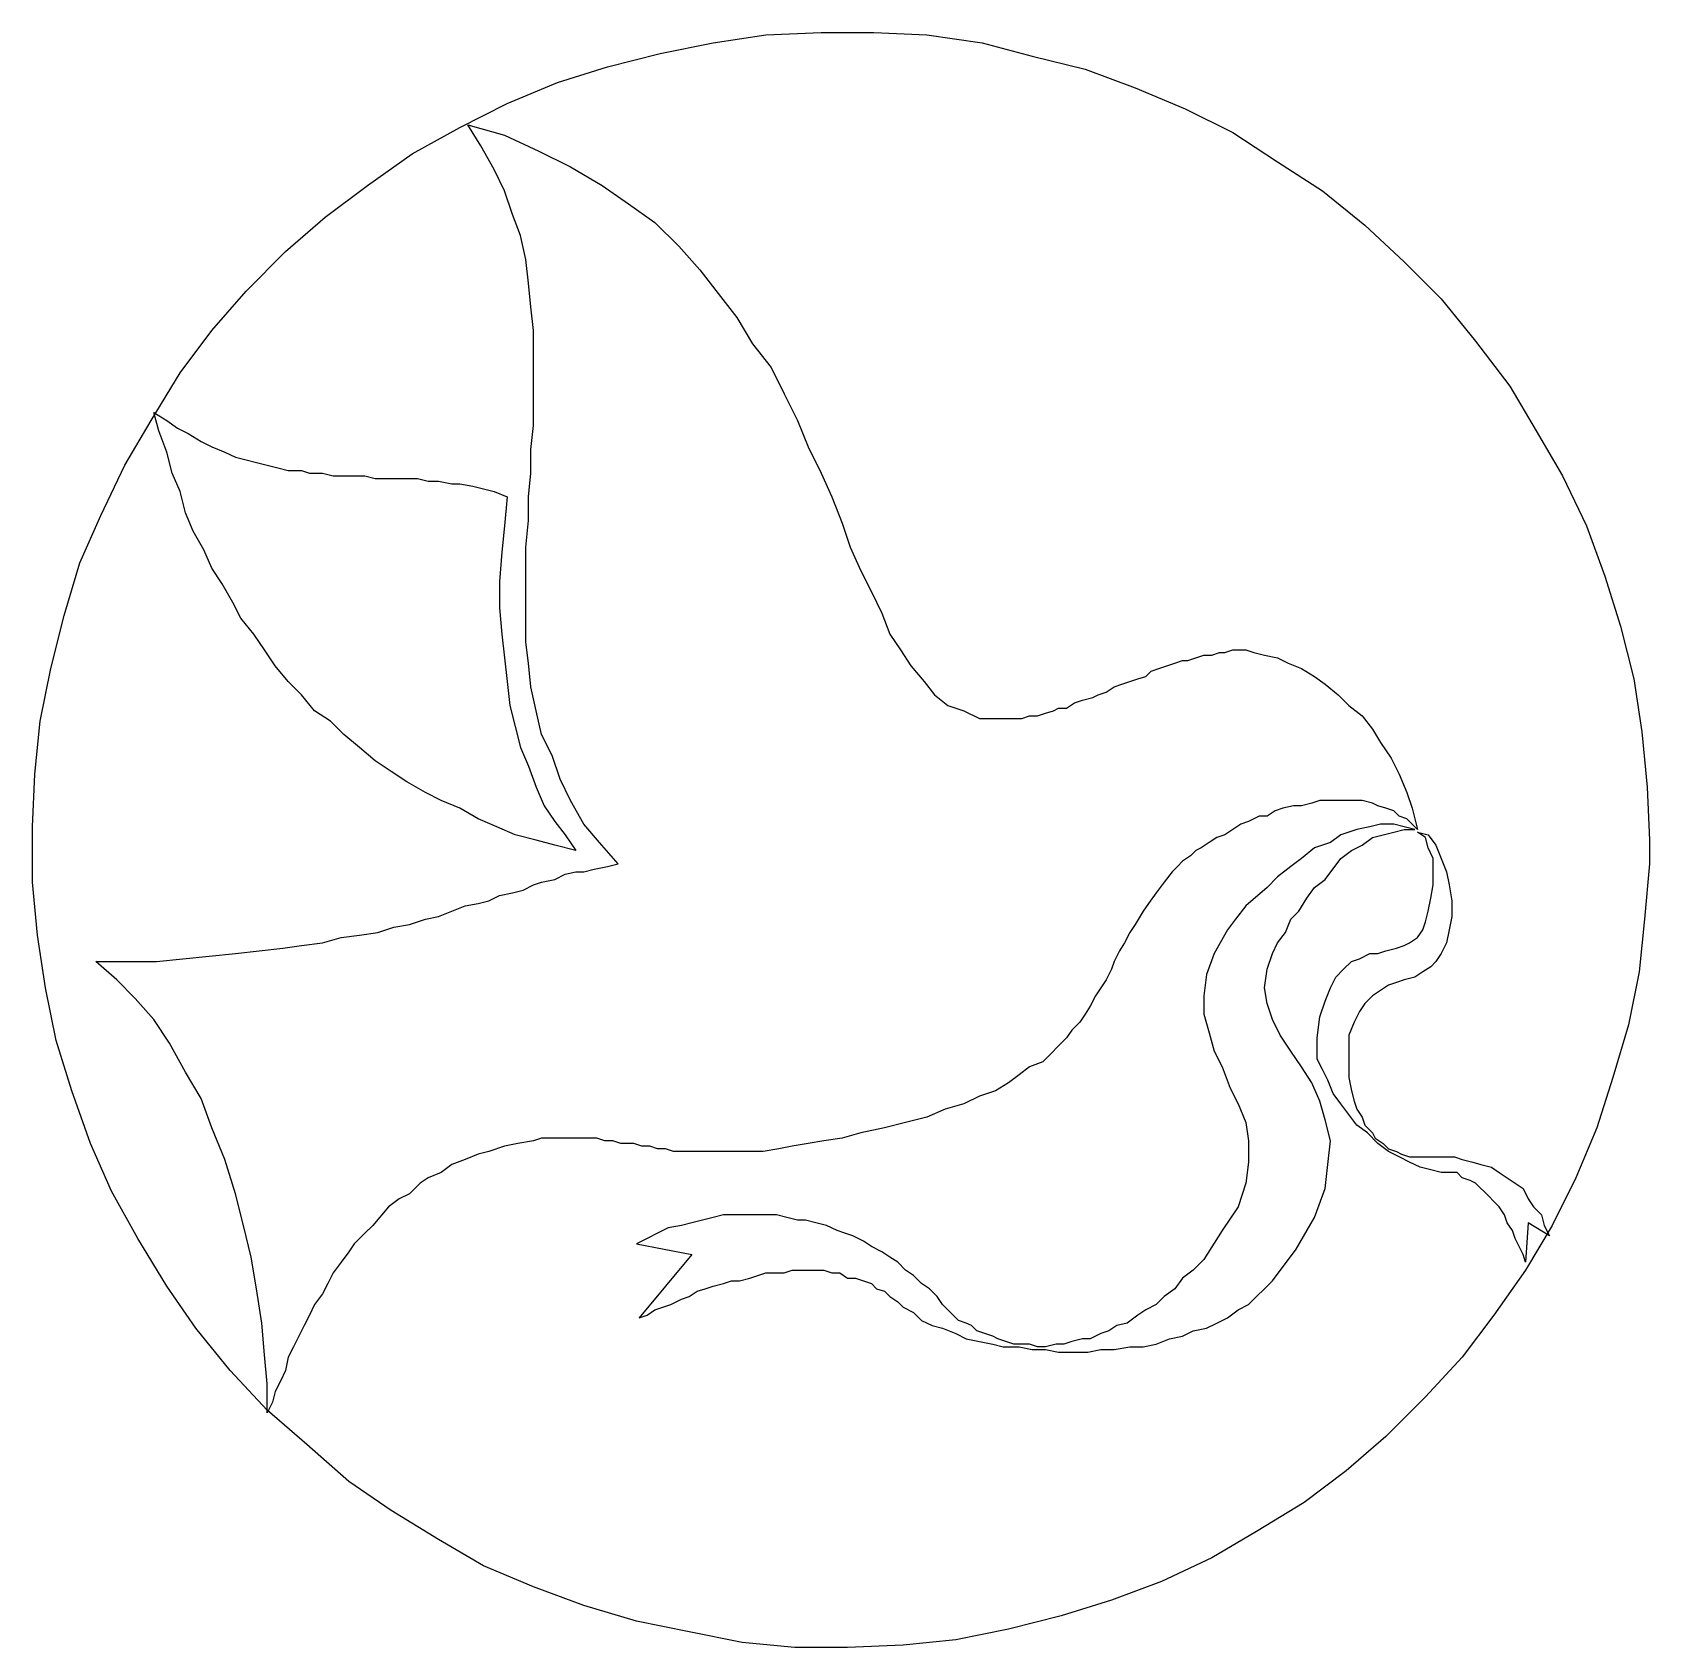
# Model space of a CAD drawing. Header units: centimetres. Extents: x -8.1 to 7.1, y -7.1 to 8.1.
import ezdxf

# ---------------------------------------------------------------- set-up
doc = ezdxf.new("R2010")
doc.units = ezdxf.units.CM
doc.header["$MEASUREMENT"] = 0
doc.layers.add('Layer 1', color=7, linetype='Continuous')

msp = doc.modelspace()

# ---------------------------------------------------------------- linework, layer by layer
at = {"layer": 'Layer 1', "color": 7, "lineweight": 25}
msp.add_open_spline([(7.07057, 1.00208), (7.07057, 1.00208), (7.02096, 1.52296), (7.02096, 1.52296), (7.02096, 1.52296), (7.02096, 1.52296), (6.94656, 2.01904), (6.94656, 2.01904), (6.94656, 2.01904), (6.94656, 2.01904), (6.82254, 2.51512), (6.82254, 2.51512), (6.82254, 2.51512), (6.82254, 2.51512), (6.67372, 2.98639), (6.67372, 2.98639), (6.67372, 2.98639), (6.67372, 2.98639), (6.5001, 3.45767), (6.5001, 3.45767), (6.5001, 3.45767), (6.5001, 3.45767), (6.27687, 3.92894), (6.27687, 3.92894), (6.27687, 3.92894), (6.27687, 3.92894), (6.02884, 4.35061), (6.02884, 4.35061), (6.02884, 4.35061), (6.02884, 4.35061), (5.7808, 4.77227), (5.7808, 4.77227), (5.7808, 4.77227), (5.7808, 4.77227), (5.45836, 5.19394), (5.45836, 5.19394), (5.45836, 5.19394), (5.45836, 5.19394), (5.13592, 5.5908), (5.13592, 5.5908), (5.13592, 5.5908), (5.13592, 5.5908), (4.78868, 5.93806), (4.78868, 5.93806), (4.78868, 5.93806), (4.78868, 5.93806), (4.41663, 6.28531), (4.41663, 6.28531), (4.41663, 6.28531), (4.41663, 6.28531), (4.01978, 6.60776), (4.01978, 6.60776), (4.01978, 6.60776), (4.01978, 6.60776), (3.59812, 6.88061), (3.59812, 6.88061), (3.59812, 6.88061), (3.59812, 6.88061), (3.17647, 7.15345), (3.17647, 7.15345), (3.17647, 7.15345), (3.17647, 7.15345), (2.73001, 7.37669), (2.73001, 7.37669), (2.73001, 7.37669), (2.73001, 7.37669), (2.25875, 7.57512), (2.25875, 7.57512), (2.25875, 7.57512), (2.25875, 7.57512), (1.78749, 7.74874), (1.78749, 7.74874), (1.78749, 7.74874), (1.78749, 7.74874), (1.29142, 7.87276), (1.29142, 7.87276), (1.29142, 7.87276), (1.29142, 7.87276), (0.82016, 7.99678), (0.82016, 7.99678), (0.82016, 7.99678), (0.82016, 7.99678), (0.29929, 8.0712), (0.29929, 8.0712), (0.29929, 8.0712), (0.29929, 8.0712), (-0.19677, 8.096), (-0.19677, 8.096), (-0.19677, 8.096), (-0.19677, 8.096), (-0.69284, 8.096), (-0.69284, 8.096), (-0.69284, 8.096), (-0.69284, 8.096), (-1.2137, 8.0712), (-1.2137, 8.0712), (-1.2137, 8.0712), (-1.2137, 8.0712), (-1.70977, 7.99678), (-1.70977, 7.99678), (-1.70977, 7.99678), (-1.70977, 7.99678), (-2.20583, 7.89757), (-2.20583, 7.89757), (-2.20583, 7.89757), (-2.20583, 7.89757), (-2.7019, 7.77355), (-2.7019, 7.77355), (-2.7019, 7.77355), (-2.7019, 7.77355), (-3.17316, 7.62473), (-3.17316, 7.62473), (-3.17316, 7.62473), (-3.17316, 7.62473), (-3.64442, 7.42629), (-3.64442, 7.42629), (-3.64442, 7.42629), (-3.64442, 7.42629), (-4.09088, 7.20306), (-4.09088, 7.20306), (-4.09088, 7.20306), (-4.09088, 7.20306), (-4.53734, 6.95502), (-4.53734, 6.95502), (-4.53734, 6.95502), (-4.53734, 6.95502), (-4.95899, 6.65737), (-4.95899, 6.65737), (-4.95899, 6.65737), (-4.95899, 6.65737), (-5.35584, 6.35973), (-5.35584, 6.35973), (-5.35584, 6.35973), (-5.35584, 6.35973), (-5.72789, 6.03727), (-5.72789, 6.03727), (-5.72789, 6.03727), (-5.72789, 6.03727), (-6.09994, 5.66522), (-6.09994, 5.66522), (-6.09994, 5.66522), (-6.09994, 5.66522), (-6.42238, 5.29316), (-6.42238, 5.29316), (-6.42238, 5.29316), (-6.42238, 5.29316), (-6.72002, 4.89629), (-6.72002, 4.89629), (-6.72002, 4.89629), (-6.72002, 4.89629), (-6.99285, 4.44982), (-6.99285, 4.44982), (-6.99285, 4.44982), (-6.99285, 4.44982), (-7.24089, 4.02816), (-7.24089, 4.02816), (-7.24089, 4.02816), (-7.24089, 4.02816), (-7.46412, 3.55688), (-7.46412, 3.55688), (-7.46412, 3.55688), (-7.46412, 3.55688), (-7.66254, 3.11041), (-7.66254, 3.11041), (-7.66254, 3.11041), (-7.66254, 3.11041), (-7.81136, 2.61433), (-7.81136, 2.61433), (-7.81136, 2.61433), (-7.81136, 2.61433), (-7.93538, 2.11825), (-7.93538, 2.11825), (-7.93538, 2.11825), (-7.93538, 2.11825), (-8.03459, 1.62218), (-8.03459, 1.62218), (-8.03459, 1.62218), (-8.03459, 1.62218), (-8.0842, 1.1261), (-8.0842, 1.1261), (-8.0842, 1.1261), (-8.0842, 1.1261), (-8.109, 0.63002), (-8.109, 0.63002), (-8.109, 0.63002), (-8.109, 0.63002), (-8.109, 0.10914), (-8.109, 0.10914), (-8.109, 0.10914), (-8.109, 0.10914), (-8.05939, -0.38694), (-8.05939, -0.38694), (-8.05939, -0.38694), (-8.05939, -0.38694), (-7.98498, -0.88302), (-7.98498, -0.88302), (-7.98498, -0.88302), (-7.98498, -0.88302), (-7.88577, -1.3791), (-7.88577, -1.3791), (-7.88577, -1.3791), (-7.88577, -1.3791), (-7.73695, -1.85037), (-7.73695, -1.85037), (-7.73695, -1.85037), (-7.73695, -1.85037), (-7.56333, -2.34645), (-7.56333, -2.34645), (-7.56333, -2.34645), (-7.56333, -2.34645), (-7.3649, -2.79292), (-7.3649, -2.79292), (-7.3649, -2.79292), (-7.3649, -2.79292), (-7.11687, -3.23939), (-7.11687, -3.23939), (-7.11687, -3.23939), (-7.11687, -3.23939), (-6.84404, -3.68586), (-6.84404, -3.68586), (-6.84404, -3.68586), (-6.84404, -3.68586), (-6.5712, -4.08273), (-6.5712, -4.08273), (-6.5712, -4.08273), (-6.5712, -4.08273), (-6.24876, -4.47959), (-6.24876, -4.47959), (-6.24876, -4.47959), (-6.24876, -4.47959), (-5.90151, -4.85165), (-5.90151, -4.85165), (-5.90151, -4.85165), (-5.90151, -4.85165), (-5.52946, -5.1741), (-5.52946, -5.1741), (-5.52946, -5.1741), (-5.52946, -5.1741), (-5.13261, -5.52135), (-5.13261, -5.52135), (-5.13261, -5.52135), (-5.13261, -5.52135), (-4.73576, -5.7942), (-4.73576, -5.7942), (-4.73576, -5.7942), (-4.73576, -5.7942), (-4.2893, -6.06704), (-4.2893, -6.06704), (-4.2893, -6.06704), (-4.2893, -6.06704), (-3.86765, -6.31508), (-3.86765, -6.31508), (-3.86765, -6.31508), (-3.86765, -6.31508), (-3.39639, -6.51351), (-3.39639, -6.51351), (-3.39639, -6.51351), (-3.39639, -6.51351), (-2.92513, -6.68714), (-2.92513, -6.68714), (-2.92513, -6.68714), (-2.92513, -6.68714), (-2.42906, -6.83596), (-2.42906, -6.83596), (-2.42906, -6.83596), (-2.42906, -6.83596), (-1.933, -6.93518), (-1.933, -6.93518), (-1.933, -6.93518), (-1.933, -6.93518), (-1.43693, -7.03439), (-1.43693, -7.03439), (-1.43693, -7.03439), (-1.43693, -7.03439), (-0.94087, -7.084), (-0.94087, -7.084), (-0.94087, -7.084), (-0.94087, -7.084), (-0.4448, -7.084), (-0.4448, -7.084), (-0.4448, -7.084), (-0.4448, -7.084), (0.07606, -7.0592), (0.07606, -7.0592), (0.07606, -7.0592), (0.07606, -7.0592), (0.57213, -7.00959), (0.57213, -7.00959), (0.57213, -7.00959), (0.57213, -7.00959), (1.06819, -6.91037), (1.06819, -6.91037), (1.06819, -6.91037), (1.06819, -6.91037), (1.56426, -6.78635), (1.56426, -6.78635), (1.56426, -6.78635), (1.56426, -6.78635), (2.03552, -6.63753), (2.03552, -6.63753), (2.03552, -6.63753), (2.03552, -6.63753), (2.50678, -6.4639), (2.50678, -6.4639), (2.50678, -6.4639), (2.50678, -6.4639), (2.97804, -6.24067), (2.97804, -6.24067), (2.97804, -6.24067), (2.97804, -6.24067), (3.39969, -5.99263), (3.39969, -5.99263), (3.39969, -5.99263), (3.39969, -5.99263), (3.84615, -5.71978), (3.84615, -5.71978), (3.84615, -5.71978), (3.84615, -5.71978), (4.243, -5.42214), (4.243, -5.42214), (4.243, -5.42214), (4.243, -5.42214), (4.61505, -5.09969), (4.61505, -5.09969), (4.61505, -5.09969), (4.61505, -5.09969), (4.9871, -4.72763), (4.9871, -4.72763), (4.9871, -4.72763), (4.9871, -4.72763), (5.33435, -4.35557), (5.33435, -4.35557), (5.33435, -4.35557), (5.33435, -4.35557), (5.63198, -3.95871), (5.63198, -3.95871), (5.63198, -3.95871), (5.63198, -3.95871), (5.92962, -3.53704), (5.92962, -3.53704), (5.92962, -3.53704), (5.92962, -3.53704), (6.17766, -3.11537), (6.17766, -3.11537), (6.17766, -3.11537), (6.17766, -3.11537), (6.40088, -2.6689), (6.40088, -2.6689), (6.40088, -2.6689), (6.40088, -2.6689), (6.59931, -2.19763), (6.59931, -2.19763), (6.59931, -2.19763), (6.59931, -2.19763), (6.74813, -1.72635), (6.74813, -1.72635), (6.74813, -1.72635), (6.74813, -1.72635), (6.89695, -1.23027), (6.89695, -1.23027), (6.89695, -1.23027), (6.89695, -1.23027), (6.99616, -0.7342), (6.99616, -0.7342), (6.99616, -0.7342), (6.99616, -0.7342), (7.04577, -0.23812), (7.04577, -0.23812), (7.04577, -0.23812), (7.04577, -0.23812), (7.09537, 0.28276), (7.09537, 0.28276), (7.09537, 0.28276), (7.09537, 0.28276), (7.09537, 0.506), (7.09537, 0.506), (7.09537, 0.506), (7.09537, 0.506), (7.07057, 1.00208), (7.07057, 1.00208)], degree=3, knots=[0, 0, 0, 0, 0.01041667, 0.01041667, 0.01041667, 0.01041667, 0.02083333, 0.02083333, 0.02083333, 0.02083333, 0.03125, 0.03125, 0.03125, 0.03125, 0.04166667, 0.04166667, 0.04166667, 0.04166667, 0.05208333, 0.05208333, 0.05208333, 0.05208333, 0.0625, 0.0625, 0.0625, 0.0625, 0.07291667, 0.07291667, 0.07291667, 0.07291667, 0.08333333, 0.08333333, 0.08333333, 0.08333333, 0.09375, 0.09375, 0.09375, 0.09375, 0.10416667, 0.10416667, 0.10416667, 0.10416667, 0.11458333, 0.11458333, 0.11458333, 0.11458333, 0.125, 0.125, 0.125, 0.125, 0.13541667, 0.13541667, 0.13541667, 0.13541667, 0.14583333, 0.14583333, 0.14583333, 0.14583333, 0.15625, 0.15625, 0.15625, 0.15625, 0.16666667, 0.16666667, 0.16666667, 0.16666667, 0.17708333, 0.17708333, 0.17708333, 0.17708333, 0.1875, 0.1875, 0.1875, 0.1875, 0.19791667, 0.19791667, 0.19791667, 0.19791667, 0.20833333, 0.20833333, 0.20833333, 0.20833333, 0.21875, 0.21875, 0.21875, 0.21875, 0.22916667, 0.22916667, 0.22916667, 0.22916667, 0.23958333, 0.23958333, 0.23958333, 0.23958333, 0.25, 0.25, 0.25, 0.25, 0.26041667, 0.26041667, 0.26041667, 0.26041667, 0.27083333, 0.27083333, 0.27083333, 0.27083333, 0.28125, 0.28125, 0.28125, 0.28125, 0.29166667, 0.29166667, 0.29166667, 0.29166667, 0.30208333, 0.30208333, 0.30208333, 0.30208333, 0.3125, 0.3125, 0.3125, 0.3125, 0.32291667, 0.32291667, 0.32291667, 0.32291667, 0.33333333, 0.33333333, 0.33333333, 0.33333333, 0.34375, 0.34375, 0.34375, 0.34375, 0.35416667, 0.35416667, 0.35416667, 0.35416667, 0.36458333, 0.36458333, 0.36458333, 0.36458333, 0.375, 0.375, 0.375, 0.375, 0.38541667, 0.38541667, 0.38541667, 0.38541667, 0.39583333, 0.39583333, 0.39583333, 0.39583333, 0.40625, 0.40625, 0.40625, 0.40625, 0.41666667, 0.41666667, 0.41666667, 0.41666667, 0.42708333, 0.42708333, 0.42708333, 0.42708333, 0.4375, 0.4375, 0.4375, 0.4375, 0.44791667, 0.44791667, 0.44791667, 0.44791667, 0.45833333, 0.45833333, 0.45833333, 0.45833333, 0.46875, 0.46875, 0.46875, 0.46875, 0.47916667, 0.47916667, 0.47916667, 0.47916667, 0.48958333, 0.48958333, 0.48958333, 0.48958333, 0.5, 0.5, 0.5, 0.5, 0.51041667, 0.51041667, 0.51041667, 0.51041667, 0.52083333, 0.52083333, 0.52083333, 0.52083333, 0.53125, 0.53125, 0.53125, 0.53125, 0.54166667, 0.54166667, 0.54166667, 0.54166667, 0.55208333, 0.55208333, 0.55208333, 0.55208333, 0.5625, 0.5625, 0.5625, 0.5625, 0.57291667, 0.57291667, 0.57291667, 0.57291667, 0.58333333, 0.58333333, 0.58333333, 0.58333333, 0.59375, 0.59375, 0.59375, 0.59375, 0.60416667, 0.60416667, 0.60416667, 0.60416667, 0.61458333, 0.61458333, 0.61458333, 0.61458333, 0.625, 0.625, 0.625, 0.625, 0.63541667, 0.63541667, 0.63541667, 0.63541667, 0.64583333, 0.64583333, 0.64583333, 0.64583333, 0.65625, 0.65625, 0.65625, 0.65625, 0.66666667, 0.66666667, 0.66666667, 0.66666667, 0.67708333, 0.67708333, 0.67708333, 0.67708333, 0.6875, 0.6875, 0.6875, 0.6875, 0.69791667, 0.69791667, 0.69791667, 0.69791667, 0.70833333, 0.70833333, 0.70833333, 0.70833333, 0.71875, 0.71875, 0.71875, 0.71875, 0.72916667, 0.72916667, 0.72916667, 0.72916667, 0.73958333, 0.73958333, 0.73958333, 0.73958333, 0.75, 0.75, 0.75, 0.75, 0.76041667, 0.76041667, 0.76041667, 0.76041667, 0.77083333, 0.77083333, 0.77083333, 0.77083333, 0.78125, 0.78125, 0.78125, 0.78125, 0.79166667, 0.79166667, 0.79166667, 0.79166667, 0.80208333, 0.80208333, 0.80208333, 0.80208333, 0.8125, 0.8125, 0.8125, 0.8125, 0.82291667, 0.82291667, 0.82291667, 0.82291667, 0.83333333, 0.83333333, 0.83333333, 0.83333333, 0.84375, 0.84375, 0.84375, 0.84375, 0.85416667, 0.85416667, 0.85416667, 0.85416667, 0.86458333, 0.86458333, 0.86458333, 0.86458333, 0.875, 0.875, 0.875, 0.875, 0.88541667, 0.88541667, 0.88541667, 0.88541667, 0.89583333, 0.89583333, 0.89583333, 0.89583333, 0.90625, 0.90625, 0.90625, 0.90625, 0.91666667, 0.91666667, 0.91666667, 0.91666667, 0.92708333, 0.92708333, 0.92708333, 0.92708333, 0.9375, 0.9375, 0.9375, 0.9375, 0.94791667, 0.94791667, 0.94791667, 0.94791667, 0.95833333, 0.95833333, 0.95833333, 0.95833333, 0.96875, 0.96875, 0.96875, 0.96875, 0.97916667, 0.97916667, 0.97916667, 0.97916667, 1, 1, 1, 1], dxfattribs=at)
at = {"layer": 'Layer 1'}
for points, knots in [([(4.86308, 0.80365), (4.86308, 0.80365), (4.81348, 0.95247), (4.81348, 0.95247), (4.81348, 0.95247), (4.81348, 0.95247), (4.73907, 1.1261), (4.73907, 1.1261), (4.73907, 1.1261), (4.73907, 1.1261), (4.66466, 1.27492), (4.66466, 1.27492), (4.66466, 1.27492), (4.66466, 1.27492), (4.56545, 1.42375), (4.56545, 1.42375), (4.56545, 1.42375), (4.56545, 1.42375), (4.49104, 1.54776), (4.49104, 1.54776), (4.49104, 1.54776), (4.49104, 1.54776), (4.39182, 1.67178), (4.39182, 1.67178), (4.39182, 1.67178), (4.39182, 1.67178), (4.26781, 1.771), (4.26781, 1.771), (4.26781, 1.771), (4.26781, 1.771), (4.16859, 1.87022), (4.16859, 1.87022), (4.16859, 1.87022), (4.16859, 1.87022), (4.04458, 1.96943), (4.04458, 1.96943), (4.04458, 1.96943), (4.04458, 1.96943), (3.94537, 2.04384), (3.94537, 2.04384), (3.94537, 2.04384), (3.94537, 2.04384), (3.82135, 2.11825), (3.82135, 2.11825), (3.82135, 2.11825), (3.82135, 2.11825), (3.69733, 2.16786), (3.69733, 2.16786), (3.69733, 2.16786), (3.69733, 2.16786), (3.59812, 2.21747), (3.59812, 2.21747), (3.59812, 2.21747), (3.59812, 2.21747), (3.4741, 2.24227), (3.4741, 2.24227), (3.4741, 2.24227), (3.4741, 2.24227), (3.37489, 2.26708), (3.37489, 2.26708), (3.37489, 2.26708), (3.37489, 2.26708), (3.30048, 2.29188), (3.30048, 2.29188), (3.30048, 2.29188), (3.30048, 2.29188), (3.17647, 2.29188), (3.17647, 2.29188), (3.17647, 2.29188), (3.17647, 2.29188), (3.10206, 2.26708), (3.10206, 2.26708), (3.10206, 2.26708), (3.10206, 2.26708), (3.05245, 2.26708), (3.05245, 2.26708), (3.05245, 2.26708), (3.05245, 2.26708), (2.97804, 2.24227), (2.97804, 2.24227), (2.97804, 2.24227), (2.97804, 2.24227), (2.90363, 2.24227), (2.90363, 2.24227), (2.90363, 2.24227), (2.90363, 2.24227), (2.82922, 2.21747), (2.82922, 2.21747), (2.82922, 2.21747), (2.82922, 2.21747), (2.75481, 2.19267), (2.75481, 2.19267), (2.75481, 2.19267), (2.75481, 2.19267), (2.7052, 2.19267), (2.7052, 2.19267), (2.7052, 2.19267), (2.7052, 2.19267), (2.6308, 2.16786), (2.6308, 2.16786), (2.6308, 2.16786), (2.6308, 2.16786), (2.55639, 2.14306), (2.55639, 2.14306), (2.55639, 2.14306), (2.55639, 2.14306), (2.48198, 2.11825), (2.48198, 2.11825), (2.48198, 2.11825), (2.48198, 2.11825), (2.40757, 2.09345), (2.40757, 2.09345), (2.40757, 2.09345), (2.40757, 2.09345), (2.35796, 2.04384), (2.35796, 2.04384), (2.35796, 2.04384), (2.35796, 2.04384), (2.28355, 2.01904), (2.28355, 2.01904), (2.28355, 2.01904), (2.28355, 2.01904), (2.20914, 1.99424), (2.20914, 1.99424), (2.20914, 1.99424), (2.20914, 1.99424), (2.13473, 1.96943), (2.13473, 1.96943), (2.13473, 1.96943), (2.13473, 1.96943), (2.06032, 1.94463), (2.06032, 1.94463), (2.06032, 1.94463), (2.06032, 1.94463), (1.98591, 1.89502), (1.98591, 1.89502), (1.98591, 1.89502), (1.98591, 1.89502), (1.9115, 1.87022), (1.9115, 1.87022), (1.9115, 1.87022), (1.9115, 1.87022), (1.86189, 1.84541), (1.86189, 1.84541), (1.86189, 1.84541), (1.86189, 1.84541), (1.76268, 1.82061), (1.76268, 1.82061), (1.76268, 1.82061), (1.76268, 1.82061), (1.68827, 1.7958), (1.68827, 1.7958), (1.68827, 1.7958), (1.68827, 1.7958), (1.61386, 1.7462), (1.61386, 1.7462), (1.61386, 1.7462), (1.61386, 1.7462), (1.53945, 1.7462), (1.53945, 1.7462), (1.53945, 1.7462), (1.53945, 1.7462), (1.48985, 1.72139), (1.48985, 1.72139), (1.48985, 1.72139), (1.48985, 1.72139), (1.41544, 1.69659), (1.41544, 1.69659), (1.41544, 1.69659), (1.41544, 1.69659), (1.34103, 1.67178), (1.34103, 1.67178), (1.34103, 1.67178), (1.34103, 1.67178), (1.26662, 1.67178), (1.26662, 1.67178), (1.26662, 1.67178), (1.26662, 1.67178), (1.19221, 1.64698), (1.19221, 1.64698), (1.19221, 1.64698), (1.19221, 1.64698), (1.1178, 1.64698), (1.1178, 1.64698), (1.1178, 1.64698), (1.1178, 1.64698), (0.94418, 1.64698), (0.94418, 1.64698), (0.94418, 1.64698), (0.94418, 1.64698), (0.79536, 1.64698), (0.79536, 1.64698), (0.79536, 1.64698), (0.79536, 1.64698), (0.64654, 1.72139), (0.64654, 1.72139), (0.64654, 1.72139), (0.64654, 1.72139), (0.49772, 1.771), (0.49772, 1.771), (0.49772, 1.771), (0.49772, 1.771), (0.3737, 1.87022), (0.3737, 1.87022), (0.3737, 1.87022), (0.3737, 1.87022), (0.27449, 1.99424), (0.27449, 1.99424), (0.27449, 1.99424), (0.27449, 1.99424), (0.15047, 2.14306), (0.15047, 2.14306), (0.15047, 2.14306), (0.15047, 2.14306), (0.05126, 2.29188), (0.05126, 2.29188), (0.05126, 2.29188), (0.05126, 2.29188), (-0.04795, 2.44071), (-0.04795, 2.44071), (-0.04795, 2.44071), (-0.04795, 2.44071), (-0.12236, 2.63914), (-0.12236, 2.63914), (-0.12236, 2.63914), (-0.12236, 2.63914), (-0.22158, 2.83757), (-0.22158, 2.83757), (-0.22158, 2.83757), (-0.22158, 2.83757), (-0.32079, 3.036), (-0.32079, 3.036), (-0.32079, 3.036), (-0.32079, 3.036), (-0.42, 3.25924), (-0.42, 3.25924), (-0.42, 3.25924), (-0.42, 3.25924), (-0.49441, 3.48247), (-0.49441, 3.48247), (-0.49441, 3.48247), (-0.49441, 3.48247), (-0.59362, 3.73051), (-0.59362, 3.73051), (-0.59362, 3.73051), (-0.59362, 3.73051), (-0.69284, 3.95375), (-0.69284, 3.95375), (-0.69284, 3.95375), (-0.69284, 3.95375), (-0.81685, 4.20178), (-0.81685, 4.20178), (-0.81685, 4.20178), (-0.81685, 4.20178), (-0.91607, 4.44982), (-0.91607, 4.44982), (-0.91607, 4.44982), (-0.91607, 4.44982), (-1.04008, 4.69786), (-1.04008, 4.69786), (-1.04008, 4.69786), (-1.04008, 4.69786), (-1.1641, 4.9459), (-1.1641, 4.9459), (-1.1641, 4.9459), (-1.1641, 4.9459), (-1.33772, 5.16914), (-1.33772, 5.16914), (-1.33772, 5.16914), (-1.33772, 5.16914), (-1.48654, 5.41718), (-1.48654, 5.41718), (-1.48654, 5.41718), (-1.48654, 5.41718), (-1.66016, 5.64041), (-1.66016, 5.64041), (-1.66016, 5.64041), (-1.66016, 5.64041), (-1.83378, 5.86365), (-1.83378, 5.86365), (-1.83378, 5.86365), (-1.83378, 5.86365), (-2.03221, 6.08688), (-2.03221, 6.08688), (-2.03221, 6.08688), (-2.03221, 6.08688), (-2.25544, 6.31012), (-2.25544, 6.31012), (-2.25544, 6.31012), (-2.25544, 6.31012), (-2.50347, 6.48375), (-2.50347, 6.48375), (-2.50347, 6.48375), (-2.50347, 6.48375), (-2.7515, 6.65737), (-2.7515, 6.65737), (-2.7515, 6.65737), (-2.7515, 6.65737), (-3.04914, 6.831), (-3.04914, 6.831), (-3.04914, 6.831), (-3.04914, 6.831), (-3.34678, 6.97982), (-3.34678, 6.97982), (-3.34678, 6.97982), (-3.34678, 6.97982), (-3.66922, 7.12865), (-3.66922, 7.12865), (-3.66922, 7.12865), (-3.66922, 7.12865), (-4.01647, 7.22786), (-4.01647, 7.22786), (-4.01647, 7.22786), (-4.01647, 7.22786), (-3.89245, 7.02943), (-3.89245, 7.02943), (-3.89245, 7.02943), (-3.89245, 7.02943), (-3.76844, 6.8062), (-3.76844, 6.8062), (-3.76844, 6.8062), (-3.76844, 6.8062), (-3.66922, 6.60776), (-3.66922, 6.60776), (-3.66922, 6.60776), (-3.66922, 6.60776), (-3.59481, 6.38453), (-3.59481, 6.38453), (-3.59481, 6.38453), (-3.59481, 6.38453), (-3.5204, 6.1861), (-3.5204, 6.1861), (-3.5204, 6.1861), (-3.5204, 6.1861), (-3.4708, 5.96286), (-3.4708, 5.96286), (-3.4708, 5.96286), (-3.4708, 5.96286), (-3.44599, 5.73963), (-3.44599, 5.73963), (-3.44599, 5.73963), (-3.44599, 5.73963), (-3.42119, 5.51639), (-3.42119, 5.51639), (-3.42119, 5.51639), (-3.42119, 5.51639), (-3.39639, 5.29316), (-3.39639, 5.29316), (-3.39639, 5.29316), (-3.39639, 5.29316), (-3.39639, 5.06992), (-3.39639, 5.06992), (-3.39639, 5.06992), (-3.39639, 5.06992), (-3.39639, 4.62345), (-3.39639, 4.62345), (-3.39639, 4.62345), (-3.39639, 4.62345), (-3.39639, 4.40022), (-3.39639, 4.40022), (-3.39639, 4.40022), (-3.39639, 4.40022), (-3.42119, 4.17698), (-3.42119, 4.17698), (-3.42119, 4.17698), (-3.42119, 4.17698), (-3.42119, 3.95375), (-3.42119, 3.95375), (-3.42119, 3.95375), (-3.42119, 3.95375), (-3.44599, 3.73051), (-3.44599, 3.73051), (-3.44599, 3.73051), (-3.44599, 3.73051), (-3.44599, 3.50727), (-3.44599, 3.50727), (-3.44599, 3.50727), (-3.44599, 3.50727), (-3.4708, 3.25924), (-3.4708, 3.25924), (-3.4708, 3.25924), (-3.4708, 3.25924), (-3.4708, 3.036), (-3.4708, 3.036), (-3.4708, 3.036), (-3.4708, 3.036), (-3.4708, 2.58953), (-3.4708, 2.58953), (-3.4708, 2.58953), (-3.4708, 2.58953), (-3.4708, 2.36629), (-3.4708, 2.36629), (-3.4708, 2.36629), (-3.4708, 2.36629), (-3.44599, 2.16786), (-3.44599, 2.16786), (-3.44599, 2.16786), (-3.44599, 2.16786), (-3.42119, 1.94463), (-3.42119, 1.94463), (-3.42119, 1.94463), (-3.42119, 1.94463), (-3.37158, 1.72139), (-3.37158, 1.72139), (-3.37158, 1.72139), (-3.37158, 1.72139), (-3.32198, 1.49816), (-3.32198, 1.49816), (-3.32198, 1.49816), (-3.32198, 1.49816), (-3.22277, 1.29973), (-3.22277, 1.29973), (-3.22277, 1.29973), (-3.22277, 1.29973), (-3.14836, 1.07649), (-3.14836, 1.07649), (-3.14836, 1.07649), (-3.14836, 1.07649), (-3.04914, 0.87806), (-3.04914, 0.87806), (-3.04914, 0.87806), (-3.04914, 0.87806), (-2.92513, 0.65482), (-2.92513, 0.65482), (-2.92513, 0.65482), (-2.92513, 0.65482), (-2.77631, 0.4812), (-2.77631, 0.4812), (-2.77631, 0.4812), (-2.77631, 0.4812), (-2.60268, 0.28276), (-2.60268, 0.28276), (-2.60268, 0.28276), (-2.60268, 0.28276), (-2.7019, 0.25796), (-2.7019, 0.25796), (-2.7019, 0.25796), (-2.7019, 0.25796), (-2.82591, 0.23316), (-2.82591, 0.23316), (-2.82591, 0.23316), (-2.82591, 0.23316), (-2.92513, 0.20835), (-2.92513, 0.20835), (-2.92513, 0.20835), (-2.92513, 0.20835), (-2.99954, 0.20835), (-2.99954, 0.20835), (-2.99954, 0.20835), (-2.99954, 0.20835), (-3.09875, 0.18355), (-3.09875, 0.18355), (-3.09875, 0.18355), (-3.09875, 0.18355), (-3.19796, 0.13394), (-3.19796, 0.13394), (-3.19796, 0.13394), (-3.19796, 0.13394), (-3.32198, 0.10914), (-3.32198, 0.10914), (-3.32198, 0.10914), (-3.32198, 0.10914), (-3.39639, 0.08433), (-3.39639, 0.08433), (-3.39639, 0.08433), (-3.39639, 0.08433), (-3.4956, 0.03473), (-3.4956, 0.03473), (-3.4956, 0.03473), (-3.4956, 0.03473), (-3.59481, 0.00992), (-3.59481, 0.00992), (-3.59481, 0.00992), (-3.59481, 0.00992), (-3.71883, -0.01488), (-3.71883, -0.01488), (-3.71883, -0.01488), (-3.71883, -0.01488), (-3.81804, -0.06449), (-3.81804, -0.06449), (-3.81804, -0.06449), (-3.81804, -0.06449), (-3.91726, -0.08929), (-3.91726, -0.08929), (-3.91726, -0.08929), (-3.91726, -0.08929), (-4.04127, -0.1141), (-4.04127, -0.1141), (-4.04127, -0.1141), (-4.04127, -0.1141), (-4.16529, -0.16371), (-4.16529, -0.16371), (-4.16529, -0.16371), (-4.16529, -0.16371), (-4.2893, -0.21331), (-4.2893, -0.21331), (-4.2893, -0.21331), (-4.2893, -0.21331), (-4.41332, -0.23812), (-4.41332, -0.23812), (-4.41332, -0.23812), (-4.41332, -0.23812), (-4.56214, -0.28773), (-4.56214, -0.28773), (-4.56214, -0.28773), (-4.56214, -0.28773), (-4.71096, -0.31253), (-4.71096, -0.31253), (-4.71096, -0.31253), (-4.71096, -0.31253), (-4.85978, -0.36214), (-4.85978, -0.36214), (-4.85978, -0.36214), (-4.85978, -0.36214), (-5.0334, -0.38694), (-5.0334, -0.38694), (-5.0334, -0.38694), (-5.0334, -0.38694), (-5.20702, -0.41175), (-5.20702, -0.41175), (-5.20702, -0.41175), (-5.20702, -0.41175), (-5.38065, -0.46135), (-5.38065, -0.46135), (-5.38065, -0.46135), (-5.38065, -0.46135), (-5.57907, -0.48616), (-5.57907, -0.48616), (-5.57907, -0.48616), (-5.57907, -0.48616), (-5.75269, -0.51096), (-5.75269, -0.51096), (-5.75269, -0.51096), (-5.75269, -0.51096), (-5.97592, -0.53576), (-5.97592, -0.53576), (-5.97592, -0.53576), (-5.97592, -0.53576), (-6.19915, -0.56057), (-6.19915, -0.56057), (-6.19915, -0.56057), (-6.19915, -0.56057), (-6.44718, -0.58537), (-6.44718, -0.58537), (-6.44718, -0.58537), (-6.44718, -0.58537), (-6.69522, -0.61018), (-6.69522, -0.61018), (-6.69522, -0.61018), (-6.69522, -0.61018), (-6.94325, -0.63498), (-6.94325, -0.63498), (-6.94325, -0.63498), (-6.94325, -0.63498), (-7.21608, -0.63498), (-7.21608, -0.63498), (-7.21608, -0.63498), (-7.21608, -0.63498), (-7.51372, -0.63498), (-7.51372, -0.63498), (-7.51372, -0.63498), (-7.51372, -0.63498), (-7.3153, -0.80861), (-7.3153, -0.80861), (-7.3153, -0.80861), (-7.3153, -0.80861), (-7.14167, -0.98224), (-7.14167, -0.98224), (-7.14167, -0.98224), (-7.14167, -0.98224), (-6.96805, -1.18067), (-6.96805, -1.18067), (-6.96805, -1.18067), (-6.96805, -1.18067), (-6.81923, -1.4039), (-6.81923, -1.4039), (-6.81923, -1.4039), (-6.81923, -1.4039), (-6.67041, -1.67675), (-6.67041, -1.67675), (-6.67041, -1.67675), (-6.67041, -1.67675), (-6.52159, -1.92478), (-6.52159, -1.92478), (-6.52159, -1.92478), (-6.52159, -1.92478), (-6.42238, -2.19763), (-6.42238, -2.19763), (-6.42238, -2.19763), (-6.42238, -2.19763), (-6.29836, -2.49527), (-6.29836, -2.49527), (-6.29836, -2.49527), (-6.29836, -2.49527), (-6.19915, -2.81773), (-6.19915, -2.81773), (-6.19915, -2.81773), (-6.19915, -2.81773), (-6.12474, -3.11537), (-6.12474, -3.11537), (-6.12474, -3.11537), (-6.12474, -3.11537), (-6.05033, -3.41302), (-6.05033, -3.41302), (-6.05033, -3.41302), (-6.05033, -3.41302), (-6.00073, -3.71067), (-6.00073, -3.71067), (-6.00073, -3.71067), (-6.00073, -3.71067), (-5.95112, -4.03312), (-5.95112, -4.03312), (-5.95112, -4.03312), (-5.95112, -4.03312), (-5.92632, -4.33076), (-5.92632, -4.33076), (-5.92632, -4.33076), (-5.92632, -4.33076), (-5.90151, -4.60361), (-5.90151, -4.60361), (-5.90151, -4.60361), (-5.90151, -4.60361), (-5.90151, -4.87645), (-5.90151, -4.87645), (-5.90151, -4.87645), (-5.90151, -4.87645), (-5.85191, -4.77724), (-5.85191, -4.77724), (-5.85191, -4.77724), (-5.85191, -4.77724), (-5.8271, -4.67802), (-5.8271, -4.67802), (-5.8271, -4.67802), (-5.8271, -4.67802), (-5.7775, -4.5788), (-5.7775, -4.5788), (-5.7775, -4.5788), (-5.7775, -4.5788), (-5.72789, -4.47959), (-5.72789, -4.47959), (-5.72789, -4.47959), (-5.72789, -4.47959), (-5.70309, -4.35557), (-5.70309, -4.35557), (-5.70309, -4.35557), (-5.70309, -4.35557), (-5.65348, -4.25635), (-5.65348, -4.25635), (-5.65348, -4.25635), (-5.65348, -4.25635), (-5.60387, -4.15714), (-5.60387, -4.15714), (-5.60387, -4.15714), (-5.60387, -4.15714), (-5.55427, -4.05792), (-5.55427, -4.05792), (-5.55427, -4.05792), (-5.55427, -4.05792), (-5.50466, -3.95871), (-5.50466, -3.95871), (-5.50466, -3.95871), (-5.50466, -3.95871), (-5.45505, -3.85949), (-5.45505, -3.85949), (-5.45505, -3.85949), (-5.45505, -3.85949), (-5.38065, -3.76027), (-5.38065, -3.76027), (-5.38065, -3.76027), (-5.38065, -3.76027), (-5.33104, -3.66106), (-5.33104, -3.66106), (-5.33104, -3.66106), (-5.33104, -3.66106), (-5.28143, -3.56184), (-5.28143, -3.56184), (-5.28143, -3.56184), (-5.28143, -3.56184), (-5.20702, -3.46263), (-5.20702, -3.46263), (-5.20702, -3.46263), (-5.20702, -3.46263), (-5.13261, -3.36341), (-5.13261, -3.36341), (-5.13261, -3.36341), (-5.13261, -3.36341), (-5.08301, -3.289), (-5.08301, -3.289), (-5.08301, -3.289), (-5.08301, -3.289), (-4.98379, -3.18978), (-4.98379, -3.18978), (-4.98379, -3.18978), (-4.98379, -3.18978), (-4.90938, -3.11537), (-4.90938, -3.11537), (-4.90938, -3.11537), (-4.90938, -3.11537), (-4.76056, -2.94174), (-4.76056, -2.94174), (-4.76056, -2.94174), (-4.76056, -2.94174), (-4.66135, -2.86733), (-4.66135, -2.86733), (-4.66135, -2.86733), (-4.66135, -2.86733), (-4.56214, -2.81773), (-4.56214, -2.81773), (-4.56214, -2.81773), (-4.56214, -2.81773), (-4.46293, -2.71851), (-4.46293, -2.71851), (-4.46293, -2.71851), (-4.46293, -2.71851), (-4.38852, -2.6689), (-4.38852, -2.6689), (-4.38852, -2.6689), (-4.38852, -2.6689), (-4.2645, -2.61929), (-4.2645, -2.61929), (-4.2645, -2.61929), (-4.2645, -2.61929), (-4.16529, -2.54488), (-4.16529, -2.54488), (-4.16529, -2.54488), (-4.16529, -2.54488), (-4.04127, -2.49527), (-4.04127, -2.49527), (-4.04127, -2.49527), (-4.04127, -2.49527), (-3.91726, -2.44567), (-3.91726, -2.44567), (-3.91726, -2.44567), (-3.91726, -2.44567), (-3.81804, -2.42086), (-3.81804, -2.42086), (-3.81804, -2.42086), (-3.81804, -2.42086), (-3.66922, -2.37125), (-3.66922, -2.37125), (-3.66922, -2.37125), (-3.66922, -2.37125), (-3.54521, -2.34645), (-3.54521, -2.34645), (-3.54521, -2.34645), (-3.54521, -2.34645), (-3.39639, -2.32165), (-3.39639, -2.32165), (-3.39639, -2.32165), (-3.39639, -2.32165), (-3.32198, -2.29684), (-3.32198, -2.29684), (-3.32198, -2.29684), (-3.32198, -2.29684), (-3.22277, -2.29684), (-3.22277, -2.29684), (-3.22277, -2.29684), (-3.22277, -2.29684), (-3.14836, -2.29684), (-3.14836, -2.29684), (-3.14836, -2.29684), (-3.14836, -2.29684), (-2.99954, -2.29684), (-2.99954, -2.29684), (-2.99954, -2.29684), (-2.99954, -2.29684), (-2.94993, -2.29684), (-2.94993, -2.29684), (-2.94993, -2.29684), (-2.94993, -2.29684), (-2.85072, -2.29684), (-2.85072, -2.29684), (-2.85072, -2.29684), (-2.85072, -2.29684), (-2.80111, -2.29684), (-2.80111, -2.29684), (-2.80111, -2.29684), (-2.80111, -2.29684), (-2.7267, -2.32165), (-2.7267, -2.32165), (-2.7267, -2.32165), (-2.7267, -2.32165), (-2.65229, -2.32165), (-2.65229, -2.32165), (-2.65229, -2.32165), (-2.65229, -2.32165), (-2.57788, -2.34645), (-2.57788, -2.34645), (-2.57788, -2.34645), (-2.57788, -2.34645), (-2.52827, -2.34645), (-2.52827, -2.34645), (-2.52827, -2.34645), (-2.52827, -2.34645), (-2.45387, -2.34645), (-2.45387, -2.34645), (-2.45387, -2.34645), (-2.45387, -2.34645), (-2.37946, -2.37125), (-2.37946, -2.37125), (-2.37946, -2.37125), (-2.37946, -2.37125), (-2.30505, -2.37125), (-2.30505, -2.37125), (-2.30505, -2.37125), (-2.30505, -2.37125), (-2.23064, -2.39606), (-2.23064, -2.39606), (-2.23064, -2.39606), (-2.23064, -2.39606), (-2.15623, -2.39606), (-2.15623, -2.39606), (-2.15623, -2.39606), (-2.15623, -2.39606), (-2.08182, -2.42086), (-2.08182, -2.42086), (-2.08182, -2.42086), (-2.08182, -2.42086), (-1.9826, -2.42086), (-1.9826, -2.42086), (-1.9826, -2.42086), (-1.9826, -2.42086), (-1.88339, -2.42086), (-1.88339, -2.42086), (-1.88339, -2.42086), (-1.88339, -2.42086), (-1.48654, -2.42086), (-1.48654, -2.42086), (-1.48654, -2.42086), (-1.48654, -2.42086), (-1.36252, -2.42086), (-1.36252, -2.42086), (-1.36252, -2.42086), (-1.36252, -2.42086), (-1.23851, -2.42086), (-1.23851, -2.42086), (-1.23851, -2.42086), (-1.23851, -2.42086), (-1.08969, -2.39606), (-1.08969, -2.39606), (-1.08969, -2.39606), (-1.08969, -2.39606), (-0.96567, -2.37125), (-0.96567, -2.37125), (-0.96567, -2.37125), (-0.96567, -2.37125), (-0.81685, -2.34645), (-0.81685, -2.34645), (-0.81685, -2.34645), (-0.81685, -2.34645), (-0.66803, -2.32165), (-0.66803, -2.32165), (-0.66803, -2.32165), (-0.66803, -2.32165), (-0.49441, -2.29684), (-0.49441, -2.29684), (-0.49441, -2.29684), (-0.49441, -2.29684), (-0.32079, -2.24724), (-0.32079, -2.24724), (-0.32079, -2.24724), (-0.32079, -2.24724), (-0.09756, -2.19763), (-0.09756, -2.19763), (-0.09756, -2.19763), (-0.09756, -2.19763), (0.10087, -2.14802), (0.10087, -2.14802), (0.10087, -2.14802), (0.10087, -2.14802), (0.29929, -2.09841), (0.29929, -2.09841), (0.29929, -2.09841), (0.29929, -2.09841), (0.47291, -2.024), (0.47291, -2.024), (0.47291, -2.024), (0.47291, -2.024), (0.64654, -1.97439), (0.64654, -1.97439), (0.64654, -1.97439), (0.64654, -1.97439), (0.79536, -1.89998), (0.79536, -1.89998), (0.79536, -1.89998), (0.79536, -1.89998), (0.94418, -1.85037), (0.94418, -1.85037), (0.94418, -1.85037), (0.94418, -1.85037), (1.06819, -1.77596), (1.06819, -1.77596), (1.06819, -1.77596), (1.06819, -1.77596), (1.16741, -1.70155), (1.16741, -1.70155), (1.16741, -1.70155), (1.16741, -1.70155), (1.26662, -1.62714), (1.26662, -1.62714), (1.26662, -1.62714), (1.26662, -1.62714), (1.39063, -1.57753), (1.39063, -1.57753), (1.39063, -1.57753), (1.39063, -1.57753), (1.46504, -1.50312), (1.46504, -1.50312), (1.46504, -1.50312), (1.46504, -1.50312), (1.53945, -1.42871), (1.53945, -1.42871), (1.53945, -1.42871), (1.53945, -1.42871), (1.61386, -1.35429), (1.61386, -1.35429), (1.61386, -1.35429), (1.61386, -1.35429), (1.66347, -1.27988), (1.66347, -1.27988), (1.66347, -1.27988), (1.66347, -1.27988), (1.73788, -1.20547), (1.73788, -1.20547), (1.73788, -1.20547), (1.73788, -1.20547), (1.78749, -1.13106), (1.78749, -1.13106), (1.78749, -1.13106), (1.78749, -1.13106), (1.83709, -1.05665), (1.83709, -1.05665), (1.83709, -1.05665), (1.83709, -1.05665), (1.8867, -0.95743), (1.8867, -0.95743), (1.8867, -0.95743), (1.8867, -0.95743), (1.9363, -0.88302), (1.9363, -0.88302), (1.9363, -0.88302), (1.9363, -0.88302), (1.98591, -0.80861), (1.98591, -0.80861), (1.98591, -0.80861), (1.98591, -0.80861), (2.03552, -0.70939), (2.03552, -0.70939), (2.03552, -0.70939), (2.03552, -0.70939), (2.06032, -0.63498), (2.06032, -0.63498), (2.06032, -0.63498), (2.06032, -0.63498), (2.10993, -0.53576), (2.10993, -0.53576), (2.10993, -0.53576), (2.10993, -0.53576), (2.15953, -0.46135), (2.15953, -0.46135), (2.15953, -0.46135), (2.15953, -0.46135), (2.20914, -0.36214), (2.20914, -0.36214), (2.20914, -0.36214), (2.20914, -0.36214), (2.25875, -0.28773), (2.25875, -0.28773), (2.25875, -0.28773), (2.25875, -0.28773), (2.33316, -0.16371), (2.33316, -0.16371), (2.33316, -0.16371), (2.33316, -0.16371), (2.38276, -0.08929), (2.38276, -0.08929), (2.38276, -0.08929), (2.38276, -0.08929), (2.45717, 0.00992), (2.45717, 0.00992), (2.45717, 0.00992), (2.45717, 0.00992), (2.53158, 0.10914), (2.53158, 0.10914), (2.53158, 0.10914), (2.53158, 0.10914), (2.60599, 0.20835), (2.60599, 0.20835), (2.60599, 0.20835), (2.60599, 0.20835), (2.6556, 0.25796), (2.6556, 0.25796), (2.6556, 0.25796), (2.6556, 0.25796), (2.7052, 0.30757), (2.7052, 0.30757), (2.7052, 0.30757), (2.7052, 0.30757), (2.77961, 0.35718), (2.77961, 0.35718), (2.77961, 0.35718), (2.77961, 0.35718), (2.82922, 0.40678), (2.82922, 0.40678), (2.82922, 0.40678), (2.82922, 0.40678), (2.87883, 0.43159), (2.87883, 0.43159), (2.87883, 0.43159), (2.87883, 0.43159), (2.95324, 0.4812), (2.95324, 0.4812), (2.95324, 0.4812), (2.95324, 0.4812), (3.02765, 0.5308), (3.02765, 0.5308), (3.02765, 0.5308), (3.02765, 0.5308), (3.10206, 0.55561), (3.10206, 0.55561), (3.10206, 0.55561), (3.10206, 0.55561), (3.17647, 0.60522), (3.17647, 0.60522), (3.17647, 0.60522), (3.17647, 0.60522), (3.25088, 0.65482), (3.25088, 0.65482), (3.25088, 0.65482), (3.25088, 0.65482), (3.32529, 0.67963), (3.32529, 0.67963), (3.32529, 0.67963), (3.32529, 0.67963), (3.4245, 0.72924), (3.4245, 0.72924), (3.4245, 0.72924), (3.4245, 0.72924), (3.49891, 0.72924), (3.49891, 0.72924), (3.49891, 0.72924), (3.49891, 0.72924), (3.57332, 0.77884), (3.57332, 0.77884), (3.57332, 0.77884), (3.57332, 0.77884), (3.64773, 0.80365), (3.64773, 0.80365), (3.64773, 0.80365), (3.64773, 0.80365), (3.74694, 0.82845), (3.74694, 0.82845), (3.74694, 0.82845), (3.74694, 0.82845), (3.82135, 0.82845), (3.82135, 0.82845), (3.82135, 0.82845), (3.82135, 0.82845), (3.92056, 0.85325), (3.92056, 0.85325), (3.92056, 0.85325), (3.92056, 0.85325), (3.99497, 0.87806), (3.99497, 0.87806), (3.99497, 0.87806), (3.99497, 0.87806), (4.09419, 0.87806), (4.09419, 0.87806), (4.09419, 0.87806), (4.09419, 0.87806), (4.31741, 0.87806), (4.31741, 0.87806), (4.31741, 0.87806), (4.31741, 0.87806), (4.39182, 0.87806), (4.39182, 0.87806), (4.39182, 0.87806), (4.39182, 0.87806), (4.49104, 0.85325), (4.49104, 0.85325), (4.49104, 0.85325), (4.49104, 0.85325), (4.54064, 0.82845), (4.54064, 0.82845), (4.54064, 0.82845), (4.54064, 0.82845), (4.61505, 0.80365), (4.61505, 0.80365), (4.61505, 0.80365), (4.61505, 0.80365), (4.68946, 0.77884), (4.68946, 0.77884), (4.68946, 0.77884), (4.68946, 0.77884), (4.73907, 0.72924), (4.73907, 0.72924), (4.73907, 0.72924), (4.73907, 0.72924), (4.81348, 0.70443), (4.81348, 0.70443), (4.81348, 0.70443), (4.81348, 0.70443), (4.86308, 0.65482), (4.86308, 0.65482), (4.86308, 0.65482), (4.86308, 0.65482), (4.91269, 0.60522), (4.91269, 0.60522), (4.91269, 0.60522), (4.91269, 0.60522), (4.86308, 0.80365), (4.86308, 0.80365)], [0, 0, 0, 0, 0.00358423, 0.00358423, 0.00358423, 0.00358423, 0.00716846, 0.00716846, 0.00716846, 0.00716846, 0.01075269, 0.01075269, 0.01075269, 0.01075269, 0.01433692, 0.01433692, 0.01433692, 0.01433692, 0.01792115, 0.01792115, 0.01792115, 0.01792115, 0.02150538, 0.02150538, 0.02150538, 0.02150538, 0.02508961, 0.02508961, 0.02508961, 0.02508961, 0.02867384, 0.02867384, 0.02867384, 0.02867384, 0.03225806, 0.03225806, 0.03225806, 0.03225806, 0.03584229, 0.03584229, 0.03584229, 0.03584229, 0.03942652, 0.03942652, 0.03942652, 0.03942652, 0.04301075, 0.04301075, 0.04301075, 0.04301075, 0.04659498, 0.04659498, 0.04659498, 0.04659498, 0.05017921, 0.05017921, 0.05017921, 0.05017921, 0.05376344, 0.05376344, 0.05376344, 0.05376344, 0.05734767, 0.05734767, 0.05734767, 0.05734767, 0.0609319, 0.0609319, 0.0609319, 0.0609319, 0.06451613, 0.06451613, 0.06451613, 0.06451613, 0.06810036, 0.06810036, 0.06810036, 0.06810036, 0.07168459, 0.07168459, 0.07168459, 0.07168459, 0.07526882, 0.07526882, 0.07526882, 0.07526882, 0.07885305, 0.07885305, 0.07885305, 0.07885305, 0.08243728, 0.08243728, 0.08243728, 0.08243728, 0.08602151, 0.08602151, 0.08602151, 0.08602151, 0.08960573, 0.08960573, 0.08960573, 0.08960573, 0.09318996, 0.09318996, 0.09318996, 0.09318996, 0.09677419, 0.09677419, 0.09677419, 0.09677419, 0.10035842, 0.10035842, 0.10035842, 0.10035842, 0.10394265, 0.10394265, 0.10394265, 0.10394265, 0.10752688, 0.10752688, 0.10752688, 0.10752688, 0.11111111, 0.11111111, 0.11111111, 0.11111111, 0.11469534, 0.11469534, 0.11469534, 0.11469534, 0.11827957, 0.11827957, 0.11827957, 0.11827957, 0.1218638, 0.1218638, 0.1218638, 0.1218638, 0.12544803, 0.12544803, 0.12544803, 0.12544803, 0.12903226, 0.12903226, 0.12903226, 0.12903226, 0.13261649, 0.13261649, 0.13261649, 0.13261649, 0.13620072, 0.13620072, 0.13620072, 0.13620072, 0.13978495, 0.13978495, 0.13978495, 0.13978495, 0.14336918, 0.14336918, 0.14336918, 0.14336918, 0.14695341, 0.14695341, 0.14695341, 0.14695341, 0.15053763, 0.15053763, 0.15053763, 0.15053763, 0.15412186, 0.15412186, 0.15412186, 0.15412186, 0.15770609, 0.15770609, 0.15770609, 0.15770609, 0.16129032, 0.16129032, 0.16129032, 0.16129032, 0.16487455, 0.16487455, 0.16487455, 0.16487455, 0.16845878, 0.16845878, 0.16845878, 0.16845878, 0.17204301, 0.17204301, 0.17204301, 0.17204301, 0.17562724, 0.17562724, 0.17562724, 0.17562724, 0.17921147, 0.17921147, 0.17921147, 0.17921147, 0.1827957, 0.1827957, 0.1827957, 0.1827957, 0.18637993, 0.18637993, 0.18637993, 0.18637993, 0.18996416, 0.18996416, 0.18996416, 0.18996416, 0.19354839, 0.19354839, 0.19354839, 0.19354839, 0.19713262, 0.19713262, 0.19713262, 0.19713262, 0.20071685, 0.20071685, 0.20071685, 0.20071685, 0.20430108, 0.20430108, 0.20430108, 0.20430108, 0.2078853, 0.2078853, 0.2078853, 0.2078853, 0.21146953, 0.21146953, 0.21146953, 0.21146953, 0.21505376, 0.21505376, 0.21505376, 0.21505376, 0.21863799, 0.21863799, 0.21863799, 0.21863799, 0.22222222, 0.22222222, 0.22222222, 0.22222222, 0.22580645, 0.22580645, 0.22580645, 0.22580645, 0.22939068, 0.22939068, 0.22939068, 0.22939068, 0.23297491, 0.23297491, 0.23297491, 0.23297491, 0.23655914, 0.23655914, 0.23655914, 0.23655914, 0.24014337, 0.24014337, 0.24014337, 0.24014337, 0.2437276, 0.2437276, 0.2437276, 0.2437276, 0.24731183, 0.24731183, 0.24731183, 0.24731183, 0.25089606, 0.25089606, 0.25089606, 0.25089606, 0.25448029, 0.25448029, 0.25448029, 0.25448029, 0.25806452, 0.25806452, 0.25806452, 0.25806452, 0.26164875, 0.26164875, 0.26164875, 0.26164875, 0.26523297, 0.26523297, 0.26523297, 0.26523297, 0.2688172, 0.2688172, 0.2688172, 0.2688172, 0.27240143, 0.27240143, 0.27240143, 0.27240143, 0.27598566, 0.27598566, 0.27598566, 0.27598566, 0.27956989, 0.27956989, 0.27956989, 0.27956989, 0.28315412, 0.28315412, 0.28315412, 0.28315412, 0.28673835, 0.28673835, 0.28673835, 0.28673835, 0.29032258, 0.29032258, 0.29032258, 0.29032258, 0.29390681, 0.29390681, 0.29390681, 0.29390681, 0.29749104, 0.29749104, 0.29749104, 0.29749104, 0.30107527, 0.30107527, 0.30107527, 0.30107527, 0.3046595, 0.3046595, 0.3046595, 0.3046595, 0.30824373, 0.30824373, 0.30824373, 0.30824373, 0.31182796, 0.31182796, 0.31182796, 0.31182796, 0.31541219, 0.31541219, 0.31541219, 0.31541219, 0.31899642, 0.31899642, 0.31899642, 0.31899642, 0.32258065, 0.32258065, 0.32258065, 0.32258065, 0.32616487, 0.32616487, 0.32616487, 0.32616487, 0.3297491, 0.3297491, 0.3297491, 0.3297491, 0.33333333, 0.33333333, 0.33333333, 0.33333333, 0.33691756, 0.33691756, 0.33691756, 0.33691756, 0.34050179, 0.34050179, 0.34050179, 0.34050179, 0.34408602, 0.34408602, 0.34408602, 0.34408602, 0.34767025, 0.34767025, 0.34767025, 0.34767025, 0.35125448, 0.35125448, 0.35125448, 0.35125448, 0.35483871, 0.35483871, 0.35483871, 0.35483871, 0.35842294, 0.35842294, 0.35842294, 0.35842294, 0.36200717, 0.36200717, 0.36200717, 0.36200717, 0.3655914, 0.3655914, 0.3655914, 0.3655914, 0.36917563, 0.36917563, 0.36917563, 0.36917563, 0.37275986, 0.37275986, 0.37275986, 0.37275986, 0.37634409, 0.37634409, 0.37634409, 0.37634409, 0.37992832, 0.37992832, 0.37992832, 0.37992832, 0.38351254, 0.38351254, 0.38351254, 0.38351254, 0.38709677, 0.38709677, 0.38709677, 0.38709677, 0.390681, 0.390681, 0.390681, 0.390681, 0.39426523, 0.39426523, 0.39426523, 0.39426523, 0.39784946, 0.39784946, 0.39784946, 0.39784946, 0.40143369, 0.40143369, 0.40143369, 0.40143369, 0.40501792, 0.40501792, 0.40501792, 0.40501792, 0.40860215, 0.40860215, 0.40860215, 0.40860215, 0.41218638, 0.41218638, 0.41218638, 0.41218638, 0.41577061, 0.41577061, 0.41577061, 0.41577061, 0.41935484, 0.41935484, 0.41935484, 0.41935484, 0.42293907, 0.42293907, 0.42293907, 0.42293907, 0.4265233, 0.4265233, 0.4265233, 0.4265233, 0.43010753, 0.43010753, 0.43010753, 0.43010753, 0.43369176, 0.43369176, 0.43369176, 0.43369176, 0.43727599, 0.43727599, 0.43727599, 0.43727599, 0.44086022, 0.44086022, 0.44086022, 0.44086022, 0.44444444, 0.44444444, 0.44444444, 0.44444444, 0.44802867, 0.44802867, 0.44802867, 0.44802867, 0.4516129, 0.4516129, 0.4516129, 0.4516129, 0.45519713, 0.45519713, 0.45519713, 0.45519713, 0.45878136, 0.45878136, 0.45878136, 0.45878136, 0.46236559, 0.46236559, 0.46236559, 0.46236559, 0.46594982, 0.46594982, 0.46594982, 0.46594982, 0.46953405, 0.46953405, 0.46953405, 0.46953405, 0.47311828, 0.47311828, 0.47311828, 0.47311828, 0.47670251, 0.47670251, 0.47670251, 0.47670251, 0.48028674, 0.48028674, 0.48028674, 0.48028674, 0.48387097, 0.48387097, 0.48387097, 0.48387097, 0.4874552, 0.4874552, 0.4874552, 0.4874552, 0.49103943, 0.49103943, 0.49103943, 0.49103943, 0.49462366, 0.49462366, 0.49462366, 0.49462366, 0.49820789, 0.49820789, 0.49820789, 0.49820789, 0.50179211, 0.50179211, 0.50179211, 0.50179211, 0.50537634, 0.50537634, 0.50537634, 0.50537634, 0.50896057, 0.50896057, 0.50896057, 0.50896057, 0.5125448, 0.5125448, 0.5125448, 0.5125448, 0.51612903, 0.51612903, 0.51612903, 0.51612903, 0.51971326, 0.51971326, 0.51971326, 0.51971326, 0.52329749, 0.52329749, 0.52329749, 0.52329749, 0.52688172, 0.52688172, 0.52688172, 0.52688172, 0.53046595, 0.53046595, 0.53046595, 0.53046595, 0.53405018, 0.53405018, 0.53405018, 0.53405018, 0.53763441, 0.53763441, 0.53763441, 0.53763441, 0.54121864, 0.54121864, 0.54121864, 0.54121864, 0.54480287, 0.54480287, 0.54480287, 0.54480287, 0.5483871, 0.5483871, 0.5483871, 0.5483871, 0.55197133, 0.55197133, 0.55197133, 0.55197133, 0.55555556, 0.55555556, 0.55555556, 0.55555556, 0.55913978, 0.55913978, 0.55913978, 0.55913978, 0.56272401, 0.56272401, 0.56272401, 0.56272401, 0.56630824, 0.56630824, 0.56630824, 0.56630824, 0.56989247, 0.56989247, 0.56989247, 0.56989247, 0.5734767, 0.5734767, 0.5734767, 0.5734767, 0.57706093, 0.57706093, 0.57706093, 0.57706093, 0.58064516, 0.58064516, 0.58064516, 0.58064516, 0.58422939, 0.58422939, 0.58422939, 0.58422939, 0.58781362, 0.58781362, 0.58781362, 0.58781362, 0.59139785, 0.59139785, 0.59139785, 0.59139785, 0.59498208, 0.59498208, 0.59498208, 0.59498208, 0.59856631, 0.59856631, 0.59856631, 0.59856631, 0.60215054, 0.60215054, 0.60215054, 0.60215054, 0.60573477, 0.60573477, 0.60573477, 0.60573477, 0.609319, 0.609319, 0.609319, 0.609319, 0.61290323, 0.61290323, 0.61290323, 0.61290323, 0.61648746, 0.61648746, 0.61648746, 0.61648746, 0.62007168, 0.62007168, 0.62007168, 0.62007168, 0.62365591, 0.62365591, 0.62365591, 0.62365591, 0.62724014, 0.62724014, 0.62724014, 0.62724014, 0.63082437, 0.63082437, 0.63082437, 0.63082437, 0.6344086, 0.6344086, 0.6344086, 0.6344086, 0.63799283, 0.63799283, 0.63799283, 0.63799283, 0.64157706, 0.64157706, 0.64157706, 0.64157706, 0.64516129, 0.64516129, 0.64516129, 0.64516129, 0.64874552, 0.64874552, 0.64874552, 0.64874552, 0.65232975, 0.65232975, 0.65232975, 0.65232975, 0.65591398, 0.65591398, 0.65591398, 0.65591398, 0.65949821, 0.65949821, 0.65949821, 0.65949821, 0.66308244, 0.66308244, 0.66308244, 0.66308244, 0.66666667, 0.66666667, 0.66666667, 0.66666667, 0.6702509, 0.6702509, 0.6702509, 0.6702509, 0.67383513, 0.67383513, 0.67383513, 0.67383513, 0.67741935, 0.67741935, 0.67741935, 0.67741935, 0.68100358, 0.68100358, 0.68100358, 0.68100358, 0.68458781, 0.68458781, 0.68458781, 0.68458781, 0.68817204, 0.68817204, 0.68817204, 0.68817204, 0.69175627, 0.69175627, 0.69175627, 0.69175627, 0.6953405, 0.6953405, 0.6953405, 0.6953405, 0.69892473, 0.69892473, 0.69892473, 0.69892473, 0.70250896, 0.70250896, 0.70250896, 0.70250896, 0.70609319, 0.70609319, 0.70609319, 0.70609319, 0.70967742, 0.70967742, 0.70967742, 0.70967742, 0.71326165, 0.71326165, 0.71326165, 0.71326165, 0.71684588, 0.71684588, 0.71684588, 0.71684588, 0.72043011, 0.72043011, 0.72043011, 0.72043011, 0.72401434, 0.72401434, 0.72401434, 0.72401434, 0.72759857, 0.72759857, 0.72759857, 0.72759857, 0.7311828, 0.7311828, 0.7311828, 0.7311828, 0.73476703, 0.73476703, 0.73476703, 0.73476703, 0.73835125, 0.73835125, 0.73835125, 0.73835125, 0.74193548, 0.74193548, 0.74193548, 0.74193548, 0.74551971, 0.74551971, 0.74551971, 0.74551971, 0.74910394, 0.74910394, 0.74910394, 0.74910394, 0.75268817, 0.75268817, 0.75268817, 0.75268817, 0.7562724, 0.7562724, 0.7562724, 0.7562724, 0.75985663, 0.75985663, 0.75985663, 0.75985663, 0.76344086, 0.76344086, 0.76344086, 0.76344086, 0.76702509, 0.76702509, 0.76702509, 0.76702509, 0.77060932, 0.77060932, 0.77060932, 0.77060932, 0.77419355, 0.77419355, 0.77419355, 0.77419355, 0.77777778, 0.77777778, 0.77777778, 0.77777778, 0.78136201, 0.78136201, 0.78136201, 0.78136201, 0.78494624, 0.78494624, 0.78494624, 0.78494624, 0.78853047, 0.78853047, 0.78853047, 0.78853047, 0.7921147, 0.7921147, 0.7921147, 0.7921147, 0.79569892, 0.79569892, 0.79569892, 0.79569892, 0.79928315, 0.79928315, 0.79928315, 0.79928315, 0.80286738, 0.80286738, 0.80286738, 0.80286738, 0.80645161, 0.80645161, 0.80645161, 0.80645161, 0.81003584, 0.81003584, 0.81003584, 0.81003584, 0.81362007, 0.81362007, 0.81362007, 0.81362007, 0.8172043, 0.8172043, 0.8172043, 0.8172043, 0.82078853, 0.82078853, 0.82078853, 0.82078853, 0.82437276, 0.82437276, 0.82437276, 0.82437276, 0.82795699, 0.82795699, 0.82795699, 0.82795699, 0.83154122, 0.83154122, 0.83154122, 0.83154122, 0.83512545, 0.83512545, 0.83512545, 0.83512545, 0.83870968, 0.83870968, 0.83870968, 0.83870968, 0.84229391, 0.84229391, 0.84229391, 0.84229391, 0.84587814, 0.84587814, 0.84587814, 0.84587814, 0.84946237, 0.84946237, 0.84946237, 0.84946237, 0.85304659, 0.85304659, 0.85304659, 0.85304659, 0.85663082, 0.85663082, 0.85663082, 0.85663082, 0.86021505, 0.86021505, 0.86021505, 0.86021505, 0.86379928, 0.86379928, 0.86379928, 0.86379928, 0.86738351, 0.86738351, 0.86738351, 0.86738351, 0.87096774, 0.87096774, 0.87096774, 0.87096774, 0.87455197, 0.87455197, 0.87455197, 0.87455197, 0.8781362, 0.8781362, 0.8781362, 0.8781362, 0.88172043, 0.88172043, 0.88172043, 0.88172043, 0.88530466, 0.88530466, 0.88530466, 0.88530466, 0.88888889, 0.88888889, 0.88888889, 0.88888889, 0.89247312, 0.89247312, 0.89247312, 0.89247312, 0.89605735, 0.89605735, 0.89605735, 0.89605735, 0.89964158, 0.89964158, 0.89964158, 0.89964158, 0.90322581, 0.90322581, 0.90322581, 0.90322581, 0.90681004, 0.90681004, 0.90681004, 0.90681004, 0.91039427, 0.91039427, 0.91039427, 0.91039427, 0.91397849, 0.91397849, 0.91397849, 0.91397849, 0.91756272, 0.91756272, 0.91756272, 0.91756272, 0.92114695, 0.92114695, 0.92114695, 0.92114695, 0.92473118, 0.92473118, 0.92473118, 0.92473118, 0.92831541, 0.92831541, 0.92831541, 0.92831541, 0.93189964, 0.93189964, 0.93189964, 0.93189964, 0.93548387, 0.93548387, 0.93548387, 0.93548387, 0.9390681, 0.9390681, 0.9390681, 0.9390681, 0.94265233, 0.94265233, 0.94265233, 0.94265233, 0.94623656, 0.94623656, 0.94623656, 0.94623656, 0.94982079, 0.94982079, 0.94982079, 0.94982079, 0.95340502, 0.95340502, 0.95340502, 0.95340502, 0.95698925, 0.95698925, 0.95698925, 0.95698925, 0.96057348, 0.96057348, 0.96057348, 0.96057348, 0.96415771, 0.96415771, 0.96415771, 0.96415771, 0.96774194, 0.96774194, 0.96774194, 0.96774194, 0.97132616, 0.97132616, 0.97132616, 0.97132616, 0.97491039, 0.97491039, 0.97491039, 0.97491039, 0.97849462, 0.97849462, 0.97849462, 0.97849462, 0.98207885, 0.98207885, 0.98207885, 0.98207885, 0.98566308, 0.98566308, 0.98566308, 0.98566308, 0.98924731, 0.98924731, 0.98924731, 0.98924731, 0.99283154, 0.99283154, 0.99283154, 0.99283154, 1, 1, 1, 1]), ([(-3.09875, 0.55561), (-3.09875, 0.55561), (-3.19796, 0.67963), (-3.19796, 0.67963), (-3.19796, 0.67963), (-3.19796, 0.67963), (-3.29717, 0.82845), (-3.29717, 0.82845), (-3.29717, 0.82845), (-3.29717, 0.82845), (-3.37158, 1.00208), (-3.37158, 1.00208), (-3.37158, 1.00208), (-3.37158, 1.00208), (-3.44599, 1.20051), (-3.44599, 1.20051), (-3.44599, 1.20051), (-3.44599, 1.20051), (-3.5204, 1.37414), (-3.5204, 1.37414), (-3.5204, 1.37414), (-3.5204, 1.37414), (-3.57001, 1.57257), (-3.57001, 1.57257), (-3.57001, 1.57257), (-3.57001, 1.57257), (-3.61962, 1.771), (-3.61962, 1.771), (-3.61962, 1.771), (-3.61962, 1.771), (-3.64442, 1.99424), (-3.64442, 1.99424), (-3.64442, 1.99424), (-3.64442, 1.99424), (-3.66922, 2.21747), (-3.66922, 2.21747), (-3.66922, 2.21747), (-3.66922, 2.21747), (-3.69403, 2.44071), (-3.69403, 2.44071), (-3.69403, 2.44071), (-3.69403, 2.44071), (-3.71883, 2.68874), (-3.71883, 2.68874), (-3.71883, 2.68874), (-3.71883, 2.68874), (-3.71883, 2.93678), (-3.71883, 2.93678), (-3.71883, 2.93678), (-3.71883, 2.93678), (-3.69403, 3.20963), (-3.69403, 3.20963), (-3.69403, 3.20963), (-3.69403, 3.20963), (-3.66922, 3.45767), (-3.66922, 3.45767), (-3.66922, 3.45767), (-3.66922, 3.45767), (-3.64442, 3.73051), (-3.64442, 3.73051), (-3.64442, 3.73051), (-3.64442, 3.73051), (-3.76844, 3.78012), (-3.76844, 3.78012), (-3.76844, 3.78012), (-3.76844, 3.78012), (-3.86765, 3.80492), (-3.86765, 3.80492), (-3.86765, 3.80492), (-3.86765, 3.80492), (-3.96686, 3.82973), (-3.96686, 3.82973), (-3.96686, 3.82973), (-3.96686, 3.82973), (-4.09088, 3.85453), (-4.09088, 3.85453), (-4.09088, 3.85453), (-4.09088, 3.85453), (-4.16529, 3.85453), (-4.16529, 3.85453), (-4.16529, 3.85453), (-4.16529, 3.85453), (-4.2893, 3.87933), (-4.2893, 3.87933), (-4.2893, 3.87933), (-4.2893, 3.87933), (-4.38852, 3.87933), (-4.38852, 3.87933), (-4.38852, 3.87933), (-4.38852, 3.87933), (-4.48773, 3.90414), (-4.48773, 3.90414), (-4.48773, 3.90414), (-4.48773, 3.90414), (-4.58694, 3.90414), (-4.58694, 3.90414), (-4.58694, 3.90414), (-4.58694, 3.90414), (-4.68616, 3.90414), (-4.68616, 3.90414), (-4.68616, 3.90414), (-4.68616, 3.90414), (-4.78537, 3.90414), (-4.78537, 3.90414), (-4.78537, 3.90414), (-4.78537, 3.90414), (-4.88458, 3.90414), (-4.88458, 3.90414), (-4.88458, 3.90414), (-4.88458, 3.90414), (-4.98379, 3.92894), (-4.98379, 3.92894), (-4.98379, 3.92894), (-4.98379, 3.92894), (-5.08301, 3.92894), (-5.08301, 3.92894), (-5.08301, 3.92894), (-5.08301, 3.92894), (-5.18222, 3.92894), (-5.18222, 3.92894), (-5.18222, 3.92894), (-5.18222, 3.92894), (-5.28143, 3.92894), (-5.28143, 3.92894), (-5.28143, 3.92894), (-5.28143, 3.92894), (-5.38065, 3.95375), (-5.38065, 3.95375), (-5.38065, 3.95375), (-5.38065, 3.95375), (-5.50466, 3.95375), (-5.50466, 3.95375), (-5.50466, 3.95375), (-5.50466, 3.95375), (-5.57907, 3.97855), (-5.57907, 3.97855), (-5.57907, 3.97855), (-5.57907, 3.97855), (-5.70309, 3.97855), (-5.70309, 3.97855), (-5.70309, 3.97855), (-5.70309, 3.97855), (-5.8023, 4.00335), (-5.8023, 4.00335), (-5.8023, 4.00335), (-5.8023, 4.00335), (-5.90151, 4.02816), (-5.90151, 4.02816), (-5.90151, 4.02816), (-5.90151, 4.02816), (-6.00073, 4.05296), (-6.00073, 4.05296), (-6.00073, 4.05296), (-6.00073, 4.05296), (-6.09994, 4.07776), (-6.09994, 4.07776), (-6.09994, 4.07776), (-6.09994, 4.07776), (-6.19915, 4.10257), (-6.19915, 4.10257), (-6.19915, 4.10257), (-6.19915, 4.10257), (-6.29836, 4.15218), (-6.29836, 4.15218), (-6.29836, 4.15218), (-6.29836, 4.15218), (-6.42238, 4.20178), (-6.42238, 4.20178), (-6.42238, 4.20178), (-6.42238, 4.20178), (-6.52159, 4.25139), (-6.52159, 4.25139), (-6.52159, 4.25139), (-6.52159, 4.25139), (-6.64561, 4.3258), (-6.64561, 4.3258), (-6.64561, 4.3258), (-6.64561, 4.3258), (-6.74482, 4.37541), (-6.74482, 4.37541), (-6.74482, 4.37541), (-6.74482, 4.37541), (-6.84404, 4.44982), (-6.84404, 4.44982), (-6.84404, 4.44982), (-6.84404, 4.44982), (-6.96805, 4.52424), (-6.96805, 4.52424), (-6.96805, 4.52424), (-6.96805, 4.52424), (-6.91845, 4.35061), (-6.91845, 4.35061), (-6.91845, 4.35061), (-6.91845, 4.35061), (-6.84404, 4.15218), (-6.84404, 4.15218), (-6.84404, 4.15218), (-6.84404, 4.15218), (-6.79443, 3.95375), (-6.79443, 3.95375), (-6.79443, 3.95375), (-6.79443, 3.95375), (-6.72002, 3.78012), (-6.72002, 3.78012), (-6.72002, 3.78012), (-6.72002, 3.78012), (-6.67041, 3.58169), (-6.67041, 3.58169), (-6.67041, 3.58169), (-6.67041, 3.58169), (-6.596, 3.40806), (-6.596, 3.40806), (-6.596, 3.40806), (-6.596, 3.40806), (-6.49679, 3.23443), (-6.49679, 3.23443), (-6.49679, 3.23443), (-6.49679, 3.23443), (-6.42238, 3.0608), (-6.42238, 3.0608), (-6.42238, 3.0608), (-6.42238, 3.0608), (-6.32317, 2.91198), (-6.32317, 2.91198), (-6.32317, 2.91198), (-6.32317, 2.91198), (-6.22395, 2.73835), (-6.22395, 2.73835), (-6.22395, 2.73835), (-6.22395, 2.73835), (-6.14955, 2.58953), (-6.14955, 2.58953), (-6.14955, 2.58953), (-6.14955, 2.58953), (-6.02553, 2.44071), (-6.02553, 2.44071), (-6.02553, 2.44071), (-6.02553, 2.44071), (-5.92632, 2.29188), (-5.92632, 2.29188), (-5.92632, 2.29188), (-5.92632, 2.29188), (-5.8271, 2.14306), (-5.8271, 2.14306), (-5.8271, 2.14306), (-5.8271, 2.14306), (-5.70309, 1.99424), (-5.70309, 1.99424), (-5.70309, 1.99424), (-5.70309, 1.99424), (-5.57907, 1.87022), (-5.57907, 1.87022), (-5.57907, 1.87022), (-5.57907, 1.87022), (-5.45505, 1.72139), (-5.45505, 1.72139), (-5.45505, 1.72139), (-5.45505, 1.72139), (-5.30624, 1.62218), (-5.30624, 1.62218), (-5.30624, 1.62218), (-5.30624, 1.62218), (-5.18222, 1.49816), (-5.18222, 1.49816), (-5.18222, 1.49816), (-5.18222, 1.49816), (-5.0334, 1.37414), (-5.0334, 1.37414), (-5.0334, 1.37414), (-5.0334, 1.37414), (-4.88458, 1.25012), (-4.88458, 1.25012), (-4.88458, 1.25012), (-4.88458, 1.25012), (-4.73576, 1.1509), (-4.73576, 1.1509), (-4.73576, 1.1509), (-4.73576, 1.1509), (-4.58694, 1.05169), (-4.58694, 1.05169), (-4.58694, 1.05169), (-4.58694, 1.05169), (-4.41332, 0.95247), (-4.41332, 0.95247), (-4.41332, 0.95247), (-4.41332, 0.95247), (-4.2645, 0.87806), (-4.2645, 0.87806), (-4.2645, 0.87806), (-4.2645, 0.87806), (-4.09088, 0.80365), (-4.09088, 0.80365), (-4.09088, 0.80365), (-4.09088, 0.80365), (-3.91726, 0.70443), (-3.91726, 0.70443), (-3.91726, 0.70443), (-3.91726, 0.70443), (-3.74363, 0.63002), (-3.74363, 0.63002), (-3.74363, 0.63002), (-3.74363, 0.63002), (-3.57001, 0.55561), (-3.57001, 0.55561), (-3.57001, 0.55561), (-3.57001, 0.55561), (-3.37158, 0.506), (-3.37158, 0.506), (-3.37158, 0.506), (-3.37158, 0.506), (-3.19796, 0.45639), (-3.19796, 0.45639), (-3.19796, 0.45639), (-3.19796, 0.45639), (-2.99954, 0.40678), (-2.99954, 0.40678), (-2.99954, 0.40678), (-2.99954, 0.40678), (-3.09875, 0.55561), (-3.09875, 0.55561)], [0, 0, 0, 0, 0.01234568, 0.01234568, 0.01234568, 0.01234568, 0.02469136, 0.02469136, 0.02469136, 0.02469136, 0.03703704, 0.03703704, 0.03703704, 0.03703704, 0.04938272, 0.04938272, 0.04938272, 0.04938272, 0.0617284, 0.0617284, 0.0617284, 0.0617284, 0.07407407, 0.07407407, 0.07407407, 0.07407407, 0.08641975, 0.08641975, 0.08641975, 0.08641975, 0.09876543, 0.09876543, 0.09876543, 0.09876543, 0.11111111, 0.11111111, 0.11111111, 0.11111111, 0.12345679, 0.12345679, 0.12345679, 0.12345679, 0.13580247, 0.13580247, 0.13580247, 0.13580247, 0.14814815, 0.14814815, 0.14814815, 0.14814815, 0.16049383, 0.16049383, 0.16049383, 0.16049383, 0.17283951, 0.17283951, 0.17283951, 0.17283951, 0.18518519, 0.18518519, 0.18518519, 0.18518519, 0.19753086, 0.19753086, 0.19753086, 0.19753086, 0.20987654, 0.20987654, 0.20987654, 0.20987654, 0.22222222, 0.22222222, 0.22222222, 0.22222222, 0.2345679, 0.2345679, 0.2345679, 0.2345679, 0.24691358, 0.24691358, 0.24691358, 0.24691358, 0.25925926, 0.25925926, 0.25925926, 0.25925926, 0.27160494, 0.27160494, 0.27160494, 0.27160494, 0.28395062, 0.28395062, 0.28395062, 0.28395062, 0.2962963, 0.2962963, 0.2962963, 0.2962963, 0.30864198, 0.30864198, 0.30864198, 0.30864198, 0.32098765, 0.32098765, 0.32098765, 0.32098765, 0.33333333, 0.33333333, 0.33333333, 0.33333333, 0.34567901, 0.34567901, 0.34567901, 0.34567901, 0.35802469, 0.35802469, 0.35802469, 0.35802469, 0.37037037, 0.37037037, 0.37037037, 0.37037037, 0.38271605, 0.38271605, 0.38271605, 0.38271605, 0.39506173, 0.39506173, 0.39506173, 0.39506173, 0.40740741, 0.40740741, 0.40740741, 0.40740741, 0.41975309, 0.41975309, 0.41975309, 0.41975309, 0.43209877, 0.43209877, 0.43209877, 0.43209877, 0.44444444, 0.44444444, 0.44444444, 0.44444444, 0.45679012, 0.45679012, 0.45679012, 0.45679012, 0.4691358, 0.4691358, 0.4691358, 0.4691358, 0.48148148, 0.48148148, 0.48148148, 0.48148148, 0.49382716, 0.49382716, 0.49382716, 0.49382716, 0.50617284, 0.50617284, 0.50617284, 0.50617284, 0.51851852, 0.51851852, 0.51851852, 0.51851852, 0.5308642, 0.5308642, 0.5308642, 0.5308642, 0.54320988, 0.54320988, 0.54320988, 0.54320988, 0.55555556, 0.55555556, 0.55555556, 0.55555556, 0.56790123, 0.56790123, 0.56790123, 0.56790123, 0.58024691, 0.58024691, 0.58024691, 0.58024691, 0.59259259, 0.59259259, 0.59259259, 0.59259259, 0.60493827, 0.60493827, 0.60493827, 0.60493827, 0.61728395, 0.61728395, 0.61728395, 0.61728395, 0.62962963, 0.62962963, 0.62962963, 0.62962963, 0.64197531, 0.64197531, 0.64197531, 0.64197531, 0.65432099, 0.65432099, 0.65432099, 0.65432099, 0.66666667, 0.66666667, 0.66666667, 0.66666667, 0.67901235, 0.67901235, 0.67901235, 0.67901235, 0.69135802, 0.69135802, 0.69135802, 0.69135802, 0.7037037, 0.7037037, 0.7037037, 0.7037037, 0.71604938, 0.71604938, 0.71604938, 0.71604938, 0.72839506, 0.72839506, 0.72839506, 0.72839506, 0.74074074, 0.74074074, 0.74074074, 0.74074074, 0.75308642, 0.75308642, 0.75308642, 0.75308642, 0.7654321, 0.7654321, 0.7654321, 0.7654321, 0.77777778, 0.77777778, 0.77777778, 0.77777778, 0.79012346, 0.79012346, 0.79012346, 0.79012346, 0.80246914, 0.80246914, 0.80246914, 0.80246914, 0.81481481, 0.81481481, 0.81481481, 0.81481481, 0.82716049, 0.82716049, 0.82716049, 0.82716049, 0.83950617, 0.83950617, 0.83950617, 0.83950617, 0.85185185, 0.85185185, 0.85185185, 0.85185185, 0.86419753, 0.86419753, 0.86419753, 0.86419753, 0.87654321, 0.87654321, 0.87654321, 0.87654321, 0.88888889, 0.88888889, 0.88888889, 0.88888889, 0.90123457, 0.90123457, 0.90123457, 0.90123457, 0.91358025, 0.91358025, 0.91358025, 0.91358025, 0.92592593, 0.92592593, 0.92592593, 0.92592593, 0.9382716, 0.9382716, 0.9382716, 0.9382716, 0.95061728, 0.95061728, 0.95061728, 0.95061728, 0.96296296, 0.96296296, 0.96296296, 0.96296296, 0.97530864, 0.97530864, 0.97530864, 0.97530864, 1, 1, 1, 1]), ([(-2.32985, -3.23939), (-2.32985, -3.23939), (-2.23064, -3.18978), (-2.23064, -3.18978), (-2.23064, -3.18978), (-2.23064, -3.18978), (-2.13142, -3.14018), (-2.13142, -3.14018), (-2.13142, -3.14018), (-2.13142, -3.14018), (-2.00741, -3.11537), (-2.00741, -3.11537), (-2.00741, -3.11537), (-2.00741, -3.11537), (-1.90819, -3.09057), (-1.90819, -3.09057), (-1.90819, -3.09057), (-1.90819, -3.09057), (-1.80898, -3.06576), (-1.80898, -3.06576), (-1.80898, -3.06576), (-1.80898, -3.06576), (-1.70977, -3.04096), (-1.70977, -3.04096), (-1.70977, -3.04096), (-1.70977, -3.04096), (-1.61056, -3.01616), (-1.61056, -3.01616), (-1.61056, -3.01616), (-1.61056, -3.01616), (-1.51134, -3.01616), (-1.51134, -3.01616), (-1.51134, -3.01616), (-1.51134, -3.01616), (-1.41213, -3.01616), (-1.41213, -3.01616), (-1.41213, -3.01616), (-1.41213, -3.01616), (-1.31292, -3.01616), (-1.31292, -3.01616), (-1.31292, -3.01616), (-1.31292, -3.01616), (-1.2137, -3.01616), (-1.2137, -3.01616), (-1.2137, -3.01616), (-1.2137, -3.01616), (-1.11449, -3.01616), (-1.11449, -3.01616), (-1.11449, -3.01616), (-1.11449, -3.01616), (-1.01528, -3.04096), (-1.01528, -3.04096), (-1.01528, -3.04096), (-1.01528, -3.04096), (-0.91607, -3.06576), (-0.91607, -3.06576), (-0.91607, -3.06576), (-0.91607, -3.06576), (-0.84166, -3.06576), (-0.84166, -3.06576), (-0.84166, -3.06576), (-0.84166, -3.06576), (-0.74244, -3.09057), (-0.74244, -3.09057), (-0.74244, -3.09057), (-0.74244, -3.09057), (-0.64323, -3.11537), (-0.64323, -3.11537), (-0.64323, -3.11537), (-0.64323, -3.11537), (-0.54402, -3.16498), (-0.54402, -3.16498), (-0.54402, -3.16498), (-0.54402, -3.16498), (-0.46961, -3.18978), (-0.46961, -3.18978), (-0.46961, -3.18978), (-0.46961, -3.18978), (-0.3952, -3.21459), (-0.3952, -3.21459), (-0.3952, -3.21459), (-0.3952, -3.21459), (-0.29599, -3.2642), (-0.29599, -3.2642), (-0.29599, -3.2642), (-0.29599, -3.2642), (-0.22158, -3.3138), (-0.22158, -3.3138), (-0.22158, -3.3138), (-0.22158, -3.3138), (-0.12236, -3.36341), (-0.12236, -3.36341), (-0.12236, -3.36341), (-0.12236, -3.36341), (-0.04795, -3.41302), (-0.04795, -3.41302), (-0.04795, -3.41302), (-0.04795, -3.41302), (0.02646, -3.46263), (0.02646, -3.46263), (0.02646, -3.46263), (0.02646, -3.46263), (0.10087, -3.53704), (0.10087, -3.53704), (0.10087, -3.53704), (0.10087, -3.53704), (0.17528, -3.58665), (0.17528, -3.58665), (0.17528, -3.58665), (0.17528, -3.58665), (0.24969, -3.66106), (0.24969, -3.66106), (0.24969, -3.66106), (0.24969, -3.66106), (0.3241, -3.71067), (0.3241, -3.71067), (0.3241, -3.71067), (0.3241, -3.71067), (0.39851, -3.78508), (0.39851, -3.78508), (0.39851, -3.78508), (0.39851, -3.78508), (0.44811, -3.85949), (0.44811, -3.85949), (0.44811, -3.85949), (0.44811, -3.85949), (0.49772, -3.9091), (0.49772, -3.9091), (0.49772, -3.9091), (0.49772, -3.9091), (0.54732, -3.95871), (0.54732, -3.95871), (0.54732, -3.95871), (0.54732, -3.95871), (0.59693, -4.00831), (0.59693, -4.00831), (0.59693, -4.00831), (0.59693, -4.00831), (0.67134, -4.03312), (0.67134, -4.03312), (0.67134, -4.03312), (0.67134, -4.03312), (0.72095, -4.05792), (0.72095, -4.05792), (0.72095, -4.05792), (0.72095, -4.05792), (0.77055, -4.10753), (0.77055, -4.10753), (0.77055, -4.10753), (0.77055, -4.10753), (0.84496, -4.13233), (0.84496, -4.13233), (0.84496, -4.13233), (0.84496, -4.13233), (0.91937, -4.15714), (0.91937, -4.15714), (0.91937, -4.15714), (0.91937, -4.15714), (0.96898, -4.18194), (0.96898, -4.18194), (0.96898, -4.18194), (0.96898, -4.18194), (1.04339, -4.20675), (1.04339, -4.20675), (1.04339, -4.20675), (1.04339, -4.20675), (1.1178, -4.23155), (1.1178, -4.23155), (1.1178, -4.23155), (1.1178, -4.23155), (1.19221, -4.23155), (1.19221, -4.23155), (1.19221, -4.23155), (1.19221, -4.23155), (1.26662, -4.23155), (1.26662, -4.23155), (1.26662, -4.23155), (1.26662, -4.23155), (1.34103, -4.25635), (1.34103, -4.25635), (1.34103, -4.25635), (1.34103, -4.25635), (1.41544, -4.25635), (1.41544, -4.25635), (1.41544, -4.25635), (1.41544, -4.25635), (1.51465, -4.23155), (1.51465, -4.23155), (1.51465, -4.23155), (1.51465, -4.23155), (1.58906, -4.23155), (1.58906, -4.23155), (1.58906, -4.23155), (1.58906, -4.23155), (1.66347, -4.20675), (1.66347, -4.20675), (1.66347, -4.20675), (1.66347, -4.20675), (1.76268, -4.18194), (1.76268, -4.18194), (1.76268, -4.18194), (1.76268, -4.18194), (1.83709, -4.18194), (1.83709, -4.18194), (1.83709, -4.18194), (1.83709, -4.18194), (1.9363, -4.13233), (1.9363, -4.13233), (1.9363, -4.13233), (1.9363, -4.13233), (2.01071, -4.10753), (2.01071, -4.10753), (2.01071, -4.10753), (2.01071, -4.10753), (2.08512, -4.05792), (2.08512, -4.05792), (2.08512, -4.05792), (2.08512, -4.05792), (2.18434, -4.03312), (2.18434, -4.03312), (2.18434, -4.03312), (2.18434, -4.03312), (2.28355, -3.95871), (2.28355, -3.95871), (2.28355, -3.95871), (2.28355, -3.95871), (2.35796, -3.9091), (2.35796, -3.9091), (2.35796, -3.9091), (2.35796, -3.9091), (2.45717, -3.85949), (2.45717, -3.85949), (2.45717, -3.85949), (2.45717, -3.85949), (2.53158, -3.78508), (2.53158, -3.78508), (2.53158, -3.78508), (2.53158, -3.78508), (2.6308, -3.71067), (2.6308, -3.71067), (2.6308, -3.71067), (2.6308, -3.71067), (2.7052, -3.61145), (2.7052, -3.61145), (2.7052, -3.61145), (2.7052, -3.61145), (2.80442, -3.53704), (2.80442, -3.53704), (2.80442, -3.53704), (2.80442, -3.53704), (2.90363, -3.43782), (2.90363, -3.43782), (2.90363, -3.43782), (2.90363, -3.43782), (3.07725, -3.16498), (3.07725, -3.16498), (3.07725, -3.16498), (3.07725, -3.16498), (3.22607, -2.94174), (3.22607, -2.94174), (3.22607, -2.94174), (3.22607, -2.94174), (3.30048, -2.71851), (3.30048, -2.71851), (3.30048, -2.71851), (3.30048, -2.71851), (3.32529, -2.52008), (3.32529, -2.52008), (3.32529, -2.52008), (3.32529, -2.52008), (3.32529, -2.32165), (3.32529, -2.32165), (3.32529, -2.32165), (3.32529, -2.32165), (3.30048, -2.14802), (3.30048, -2.14802), (3.30048, -2.14802), (3.30048, -2.14802), (3.22607, -1.97439), (3.22607, -1.97439), (3.22607, -1.97439), (3.22607, -1.97439), (3.15166, -1.82557), (3.15166, -1.82557), (3.15166, -1.82557), (3.15166, -1.82557), (3.07725, -1.62714), (3.07725, -1.62714), (3.07725, -1.62714), (3.07725, -1.62714), (3.00284, -1.47831), (3.00284, -1.47831), (3.00284, -1.47831), (3.00284, -1.47831), (2.95324, -1.30469), (2.95324, -1.30469), (2.95324, -1.30469), (2.95324, -1.30469), (2.90363, -1.13106), (2.90363, -1.13106), (2.90363, -1.13106), (2.90363, -1.13106), (2.90363, -0.95743), (2.90363, -0.95743), (2.90363, -0.95743), (2.90363, -0.95743), (2.92843, -0.759), (2.92843, -0.759), (2.92843, -0.759), (2.92843, -0.759), (3.00284, -0.56057), (3.00284, -0.56057), (3.00284, -0.56057), (3.00284, -0.56057), (3.12686, -0.33733), (3.12686, -0.33733), (3.12686, -0.33733), (3.12686, -0.33733), (3.20127, -0.23812), (3.20127, -0.23812), (3.20127, -0.23812), (3.20127, -0.23812), (3.30048, -0.1141), (3.30048, -0.1141), (3.30048, -0.1141), (3.30048, -0.1141), (3.49891, 0.05953), (3.49891, 0.05953), (3.49891, 0.05953), (3.49891, 0.05953), (3.59812, 0.15875), (3.59812, 0.15875), (3.59812, 0.15875), (3.59812, 0.15875), (3.72214, 0.25796), (3.72214, 0.25796), (3.72214, 0.25796), (3.72214, 0.25796), (3.82135, 0.33237), (3.82135, 0.33237), (3.82135, 0.33237), (3.82135, 0.33237), (3.94537, 0.43159), (3.94537, 0.43159), (3.94537, 0.43159), (3.94537, 0.43159), (4.09419, 0.4812), (4.09419, 0.4812), (4.09419, 0.4812), (4.09419, 0.4812), (4.1934, 0.55561), (4.1934, 0.55561), (4.1934, 0.55561), (4.1934, 0.55561), (4.34222, 0.60522), (4.34222, 0.60522), (4.34222, 0.60522), (4.34222, 0.60522), (4.46623, 0.63002), (4.46623, 0.63002), (4.46623, 0.63002), (4.46623, 0.63002), (4.56545, 0.65482), (4.56545, 0.65482), (4.56545, 0.65482), (4.56545, 0.65482), (4.68946, 0.65482), (4.68946, 0.65482), (4.68946, 0.65482), (4.68946, 0.65482), (4.78868, 0.63002), (4.78868, 0.63002), (4.78868, 0.63002), (4.78868, 0.63002), (4.88789, 0.60522), (4.88789, 0.60522), (4.88789, 0.60522), (4.88789, 0.60522), (4.78868, 0.60522), (4.78868, 0.60522), (4.78868, 0.60522), (4.78868, 0.60522), (4.68946, 0.58041), (4.68946, 0.58041), (4.68946, 0.58041), (4.68946, 0.58041), (4.59025, 0.55561), (4.59025, 0.55561), (4.59025, 0.55561), (4.59025, 0.55561), (4.49104, 0.5308), (4.49104, 0.5308), (4.49104, 0.5308), (4.49104, 0.5308), (4.39182, 0.45639), (4.39182, 0.45639), (4.39182, 0.45639), (4.39182, 0.45639), (4.29261, 0.40678), (4.29261, 0.40678), (4.29261, 0.40678), (4.29261, 0.40678), (4.1934, 0.33237), (4.1934, 0.33237), (4.1934, 0.33237), (4.1934, 0.33237), (4.04458, 0.13394), (4.04458, 0.13394), (4.04458, 0.13394), (4.04458, 0.13394), (3.94537, 0.05953), (3.94537, 0.05953), (3.94537, 0.05953), (3.94537, 0.05953), (3.87096, -0.03969), (3.87096, -0.03969), (3.87096, -0.03969), (3.87096, -0.03969), (3.79655, -0.16371), (3.79655, -0.16371), (3.79655, -0.16371), (3.79655, -0.16371), (3.72214, -0.23812), (3.72214, -0.23812), (3.72214, -0.23812), (3.72214, -0.23812), (3.67253, -0.36214), (3.67253, -0.36214), (3.67253, -0.36214), (3.67253, -0.36214), (3.59812, -0.46135), (3.59812, -0.46135), (3.59812, -0.46135), (3.59812, -0.46135), (3.54851, -0.56057), (3.54851, -0.56057), (3.54851, -0.56057), (3.54851, -0.56057), (3.49891, -0.70939), (3.49891, -0.70939), (3.49891, -0.70939), (3.49891, -0.70939), (3.4741, -0.88302), (3.4741, -0.88302), (3.4741, -0.88302), (3.4741, -0.88302), (3.49891, -1.03184), (3.49891, -1.03184), (3.49891, -1.03184), (3.49891, -1.03184), (3.54851, -1.18067), (3.54851, -1.18067), (3.54851, -1.18067), (3.54851, -1.18067), (3.62292, -1.32949), (3.62292, -1.32949), (3.62292, -1.32949), (3.62292, -1.32949), (3.72214, -1.47831), (3.72214, -1.47831), (3.72214, -1.47831), (3.72214, -1.47831), (3.82135, -1.62714), (3.82135, -1.62714), (3.82135, -1.62714), (3.82135, -1.62714), (3.92056, -1.77596), (3.92056, -1.77596), (3.92056, -1.77596), (3.92056, -1.77596), (3.99497, -1.94959), (3.99497, -1.94959), (3.99497, -1.94959), (3.99497, -1.94959), (4.04458, -2.12322), (4.04458, -2.12322), (4.04458, -2.12322), (4.04458, -2.12322), (4.09419, -2.32165), (4.09419, -2.32165), (4.09419, -2.32165), (4.09419, -2.32165), (4.06938, -2.54488), (4.06938, -2.54488), (4.06938, -2.54488), (4.06938, -2.54488), (4.04458, -2.76812), (4.04458, -2.76812), (4.04458, -2.76812), (4.04458, -2.76812), (3.94537, -3.04096), (3.94537, -3.04096), (3.94537, -3.04096), (3.94537, -3.04096), (3.77174, -3.33861), (3.77174, -3.33861), (3.77174, -3.33861), (3.77174, -3.33861), (3.54851, -3.63625), (3.54851, -3.63625), (3.54851, -3.63625), (3.54851, -3.63625), (3.4741, -3.71067), (3.4741, -3.71067), (3.4741, -3.71067), (3.4741, -3.71067), (3.39969, -3.78508), (3.39969, -3.78508), (3.39969, -3.78508), (3.39969, -3.78508), (3.32529, -3.85949), (3.32529, -3.85949), (3.32529, -3.85949), (3.32529, -3.85949), (3.22607, -3.9091), (3.22607, -3.9091), (3.22607, -3.9091), (3.22607, -3.9091), (3.12686, -3.98351), (3.12686, -3.98351), (3.12686, -3.98351), (3.12686, -3.98351), (3.02765, -4.03312), (3.02765, -4.03312), (3.02765, -4.03312), (3.02765, -4.03312), (2.92843, -4.08273), (2.92843, -4.08273), (2.92843, -4.08273), (2.92843, -4.08273), (2.80442, -4.10753), (2.80442, -4.10753), (2.80442, -4.10753), (2.80442, -4.10753), (2.7052, -4.15714), (2.7052, -4.15714), (2.7052, -4.15714), (2.7052, -4.15714), (2.58119, -4.18194), (2.58119, -4.18194), (2.58119, -4.18194), (2.58119, -4.18194), (2.45717, -4.23155), (2.45717, -4.23155), (2.45717, -4.23155), (2.45717, -4.23155), (2.33316, -4.25635), (2.33316, -4.25635), (2.33316, -4.25635), (2.33316, -4.25635), (2.20914, -4.25635), (2.20914, -4.25635), (2.20914, -4.25635), (2.20914, -4.25635), (2.06032, -4.28116), (2.06032, -4.28116), (2.06032, -4.28116), (2.06032, -4.28116), (1.9363, -4.28116), (1.9363, -4.28116), (1.9363, -4.28116), (1.9363, -4.28116), (1.81229, -4.30596), (1.81229, -4.30596), (1.81229, -4.30596), (1.81229, -4.30596), (1.53945, -4.30596), (1.53945, -4.30596), (1.53945, -4.30596), (1.53945, -4.30596), (1.41544, -4.28116), (1.41544, -4.28116), (1.41544, -4.28116), (1.41544, -4.28116), (1.29142, -4.28116), (1.29142, -4.28116), (1.29142, -4.28116), (1.29142, -4.28116), (1.16741, -4.25635), (1.16741, -4.25635), (1.16741, -4.25635), (1.16741, -4.25635), (1.01859, -4.25635), (1.01859, -4.25635), (1.01859, -4.25635), (1.01859, -4.25635), (0.91937, -4.23155), (0.91937, -4.23155), (0.91937, -4.23155), (0.91937, -4.23155), (0.79536, -4.20675), (0.79536, -4.20675), (0.79536, -4.20675), (0.79536, -4.20675), (0.67134, -4.18194), (0.67134, -4.18194), (0.67134, -4.18194), (0.67134, -4.18194), (0.57213, -4.13233), (0.57213, -4.13233), (0.57213, -4.13233), (0.57213, -4.13233), (0.44811, -4.08273), (0.44811, -4.08273), (0.44811, -4.08273), (0.44811, -4.08273), (0.3489, -4.05792), (0.3489, -4.05792), (0.3489, -4.05792), (0.3489, -4.05792), (0.24969, -4.00831), (0.24969, -4.00831), (0.24969, -4.00831), (0.24969, -4.00831), (0.17528, -3.9339), (0.17528, -3.9339), (0.17528, -3.9339), (0.17528, -3.9339), (0.07606, -3.88429), (0.07606, -3.88429), (0.07606, -3.88429), (0.07606, -3.88429), (0.02646, -3.83469), (0.02646, -3.83469), (0.02646, -3.83469), (0.02646, -3.83469), (-0.04795, -3.78508), (-0.04795, -3.78508), (-0.04795, -3.78508), (-0.04795, -3.78508), (-0.09756, -3.73547), (-0.09756, -3.73547), (-0.09756, -3.73547), (-0.09756, -3.73547), (-0.17197, -3.71067), (-0.17197, -3.71067), (-0.17197, -3.71067), (-0.17197, -3.71067), (-0.22158, -3.66106), (-0.22158, -3.66106), (-0.22158, -3.66106), (-0.22158, -3.66106), (-0.29599, -3.63625), (-0.29599, -3.63625), (-0.29599, -3.63625), (-0.29599, -3.63625), (-0.37039, -3.61145), (-0.37039, -3.61145), (-0.37039, -3.61145), (-0.37039, -3.61145), (-0.4448, -3.61145), (-0.4448, -3.61145), (-0.4448, -3.61145), (-0.4448, -3.61145), (-0.51921, -3.56184), (-0.51921, -3.56184), (-0.51921, -3.56184), (-0.51921, -3.56184), (-0.59362, -3.56184), (-0.59362, -3.56184), (-0.59362, -3.56184), (-0.59362, -3.56184), (-0.66803, -3.53704), (-0.66803, -3.53704), (-0.66803, -3.53704), (-0.66803, -3.53704), (-0.74244, -3.53704), (-0.74244, -3.53704), (-0.74244, -3.53704), (-0.74244, -3.53704), (-0.81685, -3.53704), (-0.81685, -3.53704), (-0.81685, -3.53704), (-0.81685, -3.53704), (-0.89126, -3.53704), (-0.89126, -3.53704), (-0.89126, -3.53704), (-0.89126, -3.53704), (-0.96567, -3.53704), (-0.96567, -3.53704), (-0.96567, -3.53704), (-0.96567, -3.53704), (-1.04008, -3.56184), (-1.04008, -3.56184), (-1.04008, -3.56184), (-1.04008, -3.56184), (-1.13929, -3.56184), (-1.13929, -3.56184), (-1.13929, -3.56184), (-1.13929, -3.56184), (-1.2137, -3.56184), (-1.2137, -3.56184), (-1.2137, -3.56184), (-1.2137, -3.56184), (-1.28811, -3.58665), (-1.28811, -3.58665), (-1.28811, -3.58665), (-1.28811, -3.58665), (-1.36252, -3.61145), (-1.36252, -3.61145), (-1.36252, -3.61145), (-1.36252, -3.61145), (-1.46174, -3.63625), (-1.46174, -3.63625), (-1.46174, -3.63625), (-1.46174, -3.63625), (-1.53615, -3.63625), (-1.53615, -3.63625), (-1.53615, -3.63625), (-1.53615, -3.63625), (-1.61056, -3.66106), (-1.61056, -3.66106), (-1.61056, -3.66106), (-1.61056, -3.66106), (-1.70977, -3.68586), (-1.70977, -3.68586), (-1.70977, -3.68586), (-1.70977, -3.68586), (-1.78418, -3.71067), (-1.78418, -3.71067), (-1.78418, -3.71067), (-1.78418, -3.71067), (-1.85859, -3.73547), (-1.85859, -3.73547), (-1.85859, -3.73547), (-1.85859, -3.73547), (-1.933, -3.78508), (-1.933, -3.78508), (-1.933, -3.78508), (-1.933, -3.78508), (-2.00741, -3.80988), (-2.00741, -3.80988), (-2.00741, -3.80988), (-2.00741, -3.80988), (-2.10662, -3.85949), (-2.10662, -3.85949), (-2.10662, -3.85949), (-2.10662, -3.85949), (-2.18103, -3.88429), (-2.18103, -3.88429), (-2.18103, -3.88429), (-2.18103, -3.88429), (-2.25544, -3.9091), (-2.25544, -3.9091), (-2.25544, -3.9091), (-2.25544, -3.9091), (-2.32985, -3.95871), (-2.32985, -3.95871), (-2.32985, -3.95871), (-2.32985, -3.95871), (-2.40426, -3.98351), (-2.40426, -3.98351), (-2.40426, -3.98351), (-2.40426, -3.98351), (-1.90819, -3.38822), (-1.90819, -3.38822), (-1.90819, -3.38822), (-1.90819, -3.38822), (-2.42906, -3.289), (-2.42906, -3.289), (-2.42906, -3.289), (-2.42906, -3.289), (-2.32985, -3.23939), (-2.32985, -3.23939)], [0, 0, 0, 0, 0.00520833, 0.00520833, 0.00520833, 0.00520833, 0.01041667, 0.01041667, 0.01041667, 0.01041667, 0.015625, 0.015625, 0.015625, 0.015625, 0.02083333, 0.02083333, 0.02083333, 0.02083333, 0.02604167, 0.02604167, 0.02604167, 0.02604167, 0.03125, 0.03125, 0.03125, 0.03125, 0.03645833, 0.03645833, 0.03645833, 0.03645833, 0.04166667, 0.04166667, 0.04166667, 0.04166667, 0.046875, 0.046875, 0.046875, 0.046875, 0.05208333, 0.05208333, 0.05208333, 0.05208333, 0.05729167, 0.05729167, 0.05729167, 0.05729167, 0.0625, 0.0625, 0.0625, 0.0625, 0.06770833, 0.06770833, 0.06770833, 0.06770833, 0.07291667, 0.07291667, 0.07291667, 0.07291667, 0.078125, 0.078125, 0.078125, 0.078125, 0.08333333, 0.08333333, 0.08333333, 0.08333333, 0.08854167, 0.08854167, 0.08854167, 0.08854167, 0.09375, 0.09375, 0.09375, 0.09375, 0.09895833, 0.09895833, 0.09895833, 0.09895833, 0.10416667, 0.10416667, 0.10416667, 0.10416667, 0.109375, 0.109375, 0.109375, 0.109375, 0.11458333, 0.11458333, 0.11458333, 0.11458333, 0.11979167, 0.11979167, 0.11979167, 0.11979167, 0.125, 0.125, 0.125, 0.125, 0.13020833, 0.13020833, 0.13020833, 0.13020833, 0.13541667, 0.13541667, 0.13541667, 0.13541667, 0.140625, 0.140625, 0.140625, 0.140625, 0.14583333, 0.14583333, 0.14583333, 0.14583333, 0.15104167, 0.15104167, 0.15104167, 0.15104167, 0.15625, 0.15625, 0.15625, 0.15625, 0.16145833, 0.16145833, 0.16145833, 0.16145833, 0.16666667, 0.16666667, 0.16666667, 0.16666667, 0.171875, 0.171875, 0.171875, 0.171875, 0.17708333, 0.17708333, 0.17708333, 0.17708333, 0.18229167, 0.18229167, 0.18229167, 0.18229167, 0.1875, 0.1875, 0.1875, 0.1875, 0.19270833, 0.19270833, 0.19270833, 0.19270833, 0.19791667, 0.19791667, 0.19791667, 0.19791667, 0.203125, 0.203125, 0.203125, 0.203125, 0.20833333, 0.20833333, 0.20833333, 0.20833333, 0.21354167, 0.21354167, 0.21354167, 0.21354167, 0.21875, 0.21875, 0.21875, 0.21875, 0.22395833, 0.22395833, 0.22395833, 0.22395833, 0.22916667, 0.22916667, 0.22916667, 0.22916667, 0.234375, 0.234375, 0.234375, 0.234375, 0.23958333, 0.23958333, 0.23958333, 0.23958333, 0.24479167, 0.24479167, 0.24479167, 0.24479167, 0.25, 0.25, 0.25, 0.25, 0.25520833, 0.25520833, 0.25520833, 0.25520833, 0.26041667, 0.26041667, 0.26041667, 0.26041667, 0.265625, 0.265625, 0.265625, 0.265625, 0.27083333, 0.27083333, 0.27083333, 0.27083333, 0.27604167, 0.27604167, 0.27604167, 0.27604167, 0.28125, 0.28125, 0.28125, 0.28125, 0.28645833, 0.28645833, 0.28645833, 0.28645833, 0.29166667, 0.29166667, 0.29166667, 0.29166667, 0.296875, 0.296875, 0.296875, 0.296875, 0.30208333, 0.30208333, 0.30208333, 0.30208333, 0.30729167, 0.30729167, 0.30729167, 0.30729167, 0.3125, 0.3125, 0.3125, 0.3125, 0.31770833, 0.31770833, 0.31770833, 0.31770833, 0.32291667, 0.32291667, 0.32291667, 0.32291667, 0.328125, 0.328125, 0.328125, 0.328125, 0.33333333, 0.33333333, 0.33333333, 0.33333333, 0.33854167, 0.33854167, 0.33854167, 0.33854167, 0.34375, 0.34375, 0.34375, 0.34375, 0.34895833, 0.34895833, 0.34895833, 0.34895833, 0.35416667, 0.35416667, 0.35416667, 0.35416667, 0.359375, 0.359375, 0.359375, 0.359375, 0.36458333, 0.36458333, 0.36458333, 0.36458333, 0.36979167, 0.36979167, 0.36979167, 0.36979167, 0.375, 0.375, 0.375, 0.375, 0.38020833, 0.38020833, 0.38020833, 0.38020833, 0.38541667, 0.38541667, 0.38541667, 0.38541667, 0.390625, 0.390625, 0.390625, 0.390625, 0.39583333, 0.39583333, 0.39583333, 0.39583333, 0.40104167, 0.40104167, 0.40104167, 0.40104167, 0.40625, 0.40625, 0.40625, 0.40625, 0.41145833, 0.41145833, 0.41145833, 0.41145833, 0.41666667, 0.41666667, 0.41666667, 0.41666667, 0.421875, 0.421875, 0.421875, 0.421875, 0.42708333, 0.42708333, 0.42708333, 0.42708333, 0.43229167, 0.43229167, 0.43229167, 0.43229167, 0.4375, 0.4375, 0.4375, 0.4375, 0.44270833, 0.44270833, 0.44270833, 0.44270833, 0.44791667, 0.44791667, 0.44791667, 0.44791667, 0.453125, 0.453125, 0.453125, 0.453125, 0.45833333, 0.45833333, 0.45833333, 0.45833333, 0.46354167, 0.46354167, 0.46354167, 0.46354167, 0.46875, 0.46875, 0.46875, 0.46875, 0.47395833, 0.47395833, 0.47395833, 0.47395833, 0.47916667, 0.47916667, 0.47916667, 0.47916667, 0.484375, 0.484375, 0.484375, 0.484375, 0.48958333, 0.48958333, 0.48958333, 0.48958333, 0.49479167, 0.49479167, 0.49479167, 0.49479167, 0.5, 0.5, 0.5, 0.5, 0.50520833, 0.50520833, 0.50520833, 0.50520833, 0.51041667, 0.51041667, 0.51041667, 0.51041667, 0.515625, 0.515625, 0.515625, 0.515625, 0.52083333, 0.52083333, 0.52083333, 0.52083333, 0.52604167, 0.52604167, 0.52604167, 0.52604167, 0.53125, 0.53125, 0.53125, 0.53125, 0.53645833, 0.53645833, 0.53645833, 0.53645833, 0.54166667, 0.54166667, 0.54166667, 0.54166667, 0.546875, 0.546875, 0.546875, 0.546875, 0.55208333, 0.55208333, 0.55208333, 0.55208333, 0.55729167, 0.55729167, 0.55729167, 0.55729167, 0.5625, 0.5625, 0.5625, 0.5625, 0.56770833, 0.56770833, 0.56770833, 0.56770833, 0.57291667, 0.57291667, 0.57291667, 0.57291667, 0.578125, 0.578125, 0.578125, 0.578125, 0.58333333, 0.58333333, 0.58333333, 0.58333333, 0.58854167, 0.58854167, 0.58854167, 0.58854167, 0.59375, 0.59375, 0.59375, 0.59375, 0.59895833, 0.59895833, 0.59895833, 0.59895833, 0.60416667, 0.60416667, 0.60416667, 0.60416667, 0.609375, 0.609375, 0.609375, 0.609375, 0.61458333, 0.61458333, 0.61458333, 0.61458333, 0.61979167, 0.61979167, 0.61979167, 0.61979167, 0.625, 0.625, 0.625, 0.625, 0.63020833, 0.63020833, 0.63020833, 0.63020833, 0.63541667, 0.63541667, 0.63541667, 0.63541667, 0.640625, 0.640625, 0.640625, 0.640625, 0.64583333, 0.64583333, 0.64583333, 0.64583333, 0.65104167, 0.65104167, 0.65104167, 0.65104167, 0.65625, 0.65625, 0.65625, 0.65625, 0.66145833, 0.66145833, 0.66145833, 0.66145833, 0.66666667, 0.66666667, 0.66666667, 0.66666667, 0.671875, 0.671875, 0.671875, 0.671875, 0.67708333, 0.67708333, 0.67708333, 0.67708333, 0.68229167, 0.68229167, 0.68229167, 0.68229167, 0.6875, 0.6875, 0.6875, 0.6875, 0.69270833, 0.69270833, 0.69270833, 0.69270833, 0.69791667, 0.69791667, 0.69791667, 0.69791667, 0.703125, 0.703125, 0.703125, 0.703125, 0.70833333, 0.70833333, 0.70833333, 0.70833333, 0.71354167, 0.71354167, 0.71354167, 0.71354167, 0.71875, 0.71875, 0.71875, 0.71875, 0.72395833, 0.72395833, 0.72395833, 0.72395833, 0.72916667, 0.72916667, 0.72916667, 0.72916667, 0.734375, 0.734375, 0.734375, 0.734375, 0.73958333, 0.73958333, 0.73958333, 0.73958333, 0.74479167, 0.74479167, 0.74479167, 0.74479167, 0.75, 0.75, 0.75, 0.75, 0.75520833, 0.75520833, 0.75520833, 0.75520833, 0.76041667, 0.76041667, 0.76041667, 0.76041667, 0.765625, 0.765625, 0.765625, 0.765625, 0.77083333, 0.77083333, 0.77083333, 0.77083333, 0.77604167, 0.77604167, 0.77604167, 0.77604167, 0.78125, 0.78125, 0.78125, 0.78125, 0.78645833, 0.78645833, 0.78645833, 0.78645833, 0.79166667, 0.79166667, 0.79166667, 0.79166667, 0.796875, 0.796875, 0.796875, 0.796875, 0.80208333, 0.80208333, 0.80208333, 0.80208333, 0.80729167, 0.80729167, 0.80729167, 0.80729167, 0.8125, 0.8125, 0.8125, 0.8125, 0.81770833, 0.81770833, 0.81770833, 0.81770833, 0.82291667, 0.82291667, 0.82291667, 0.82291667, 0.828125, 0.828125, 0.828125, 0.828125, 0.83333333, 0.83333333, 0.83333333, 0.83333333, 0.83854167, 0.83854167, 0.83854167, 0.83854167, 0.84375, 0.84375, 0.84375, 0.84375, 0.84895833, 0.84895833, 0.84895833, 0.84895833, 0.85416667, 0.85416667, 0.85416667, 0.85416667, 0.859375, 0.859375, 0.859375, 0.859375, 0.86458333, 0.86458333, 0.86458333, 0.86458333, 0.86979167, 0.86979167, 0.86979167, 0.86979167, 0.875, 0.875, 0.875, 0.875, 0.88020833, 0.88020833, 0.88020833, 0.88020833, 0.88541667, 0.88541667, 0.88541667, 0.88541667, 0.890625, 0.890625, 0.890625, 0.890625, 0.89583333, 0.89583333, 0.89583333, 0.89583333, 0.90104167, 0.90104167, 0.90104167, 0.90104167, 0.90625, 0.90625, 0.90625, 0.90625, 0.91145833, 0.91145833, 0.91145833, 0.91145833, 0.91666667, 0.91666667, 0.91666667, 0.91666667, 0.921875, 0.921875, 0.921875, 0.921875, 0.92708333, 0.92708333, 0.92708333, 0.92708333, 0.93229167, 0.93229167, 0.93229167, 0.93229167, 0.9375, 0.9375, 0.9375, 0.9375, 0.94270833, 0.94270833, 0.94270833, 0.94270833, 0.94791667, 0.94791667, 0.94791667, 0.94791667, 0.953125, 0.953125, 0.953125, 0.953125, 0.95833333, 0.95833333, 0.95833333, 0.95833333, 0.96354167, 0.96354167, 0.96354167, 0.96354167, 0.96875, 0.96875, 0.96875, 0.96875, 0.97395833, 0.97395833, 0.97395833, 0.97395833, 0.97916667, 0.97916667, 0.97916667, 0.97916667, 0.984375, 0.984375, 0.984375, 0.984375, 0.98958333, 0.98958333, 0.98958333, 0.98958333, 1, 1, 1, 1]), ([(6.10325, -3.11537), (6.10325, -3.11537), (6.07844, -3.01616), (6.07844, -3.01616), (6.07844, -3.01616), (6.07844, -3.01616), (6.00403, -2.94174), (6.00403, -2.94174), (6.00403, -2.94174), (6.00403, -2.94174), (5.95443, -2.86733), (5.95443, -2.86733), (5.95443, -2.86733), (5.95443, -2.86733), (5.90482, -2.76812), (5.90482, -2.76812), (5.90482, -2.76812), (5.90482, -2.76812), (5.83041, -2.71851), (5.83041, -2.71851), (5.83041, -2.71851), (5.83041, -2.71851), (5.756, -2.6689), (5.756, -2.6689), (5.756, -2.6689), (5.756, -2.6689), (5.68159, -2.61929), (5.68159, -2.61929), (5.68159, -2.61929), (5.68159, -2.61929), (5.60718, -2.56969), (5.60718, -2.56969), (5.60718, -2.56969), (5.60718, -2.56969), (5.50797, -2.54488), (5.50797, -2.54488), (5.50797, -2.54488), (5.50797, -2.54488), (5.43356, -2.52008), (5.43356, -2.52008), (5.43356, -2.52008), (5.43356, -2.52008), (5.33435, -2.49527), (5.33435, -2.49527), (5.33435, -2.49527), (5.33435, -2.49527), (5.25994, -2.47047), (5.25994, -2.47047), (5.25994, -2.47047), (5.25994, -2.47047), (5.16072, -2.47047), (5.16072, -2.47047), (5.16072, -2.47047), (5.16072, -2.47047), (5.06151, -2.47047), (5.06151, -2.47047), (5.06151, -2.47047), (5.06151, -2.47047), (4.9623, -2.47047), (4.9623, -2.47047), (4.9623, -2.47047), (4.9623, -2.47047), (4.91269, -2.47047), (4.91269, -2.47047), (4.91269, -2.47047), (4.91269, -2.47047), (4.83828, -2.47047), (4.83828, -2.47047), (4.83828, -2.47047), (4.83828, -2.47047), (4.76387, -2.44567), (4.76387, -2.44567), (4.76387, -2.44567), (4.76387, -2.44567), (4.71427, -2.42086), (4.71427, -2.42086), (4.71427, -2.42086), (4.71427, -2.42086), (4.63986, -2.39606), (4.63986, -2.39606), (4.63986, -2.39606), (4.63986, -2.39606), (4.59025, -2.34645), (4.59025, -2.34645), (4.59025, -2.34645), (4.59025, -2.34645), (4.51584, -2.29684), (4.51584, -2.29684), (4.51584, -2.29684), (4.51584, -2.29684), (4.49104, -2.24724), (4.49104, -2.24724), (4.49104, -2.24724), (4.49104, -2.24724), (4.41663, -2.17282), (4.41663, -2.17282), (4.41663, -2.17282), (4.41663, -2.17282), (4.39182, -2.09841), (4.39182, -2.09841), (4.39182, -2.09841), (4.39182, -2.09841), (4.34222, -2.024), (4.34222, -2.024), (4.34222, -2.024), (4.34222, -2.024), (4.31741, -1.94959), (4.31741, -1.94959), (4.31741, -1.94959), (4.31741, -1.94959), (4.29261, -1.85037), (4.29261, -1.85037), (4.29261, -1.85037), (4.29261, -1.85037), (4.26781, -1.72635), (4.26781, -1.72635), (4.26781, -1.72635), (4.26781, -1.72635), (4.26781, -1.62714), (4.26781, -1.62714), (4.26781, -1.62714), (4.26781, -1.62714), (4.26781, -1.50312), (4.26781, -1.50312), (4.26781, -1.50312), (4.26781, -1.50312), (4.26781, -1.32949), (4.26781, -1.32949), (4.26781, -1.32949), (4.26781, -1.32949), (4.31741, -1.20547), (4.31741, -1.20547), (4.31741, -1.20547), (4.31741, -1.20547), (4.36702, -1.10625), (4.36702, -1.10625), (4.36702, -1.10625), (4.36702, -1.10625), (4.41663, -1.03184), (4.41663, -1.03184), (4.41663, -1.03184), (4.41663, -1.03184), (4.49104, -0.95743), (4.49104, -0.95743), (4.49104, -0.95743), (4.49104, -0.95743), (4.56545, -0.90782), (4.56545, -0.90782), (4.56545, -0.90782), (4.56545, -0.90782), (4.63986, -0.85822), (4.63986, -0.85822), (4.63986, -0.85822), (4.63986, -0.85822), (4.71427, -0.83341), (4.71427, -0.83341), (4.71427, -0.83341), (4.71427, -0.83341), (4.78868, -0.80861), (4.78868, -0.80861), (4.78868, -0.80861), (4.78868, -0.80861), (4.88789, -0.7838), (4.88789, -0.7838), (4.88789, -0.7838), (4.88789, -0.7838), (4.9623, -0.7342), (4.9623, -0.7342), (4.9623, -0.7342), (4.9623, -0.7342), (5.03671, -0.68459), (5.03671, -0.68459), (5.03671, -0.68459), (5.03671, -0.68459), (5.08631, -0.63498), (5.08631, -0.63498), (5.08631, -0.63498), (5.08631, -0.63498), (5.13592, -0.56057), (5.13592, -0.56057), (5.13592, -0.56057), (5.13592, -0.56057), (5.18553, -0.46135), (5.18553, -0.46135), (5.18553, -0.46135), (5.18553, -0.46135), (5.21033, -0.33733), (5.21033, -0.33733), (5.21033, -0.33733), (5.21033, -0.33733), (5.23513, -0.21331), (5.23513, -0.21331), (5.23513, -0.21331), (5.23513, -0.21331), (5.23513, -0.06449), (5.23513, -0.06449), (5.23513, -0.06449), (5.23513, -0.06449), (5.21033, 0.08433), (5.21033, 0.08433), (5.21033, 0.08433), (5.21033, 0.08433), (5.18553, 0.20835), (5.18553, 0.20835), (5.18553, 0.20835), (5.18553, 0.20835), (5.13592, 0.33237), (5.13592, 0.33237), (5.13592, 0.33237), (5.13592, 0.33237), (5.08631, 0.45639), (5.08631, 0.45639), (5.08631, 0.45639), (5.08631, 0.45639), (5.0119, 0.55561), (5.0119, 0.55561), (5.0119, 0.55561), (5.0119, 0.55561), (4.91269, 0.58041), (4.91269, 0.58041), (4.91269, 0.58041), (4.91269, 0.58041), (4.9871, 0.5308), (4.9871, 0.5308), (4.9871, 0.5308), (4.9871, 0.5308), (5.0119, 0.43159), (5.0119, 0.43159), (5.0119, 0.43159), (5.0119, 0.43159), (5.06151, 0.33237), (5.06151, 0.33237), (5.06151, 0.33237), (5.06151, 0.33237), (5.06151, 0.20835), (5.06151, 0.20835), (5.06151, 0.20835), (5.06151, 0.20835), (5.06151, 0.08433), (5.06151, 0.08433), (5.06151, 0.08433), (5.06151, 0.08433), (5.03671, -0.03969), (5.03671, -0.03969), (5.03671, -0.03969), (5.03671, -0.03969), (5.0119, -0.16371), (5.0119, -0.16371), (5.0119, -0.16371), (5.0119, -0.16371), (4.9871, -0.26292), (4.9871, -0.26292), (4.9871, -0.26292), (4.9871, -0.26292), (4.9623, -0.33733), (4.9623, -0.33733), (4.9623, -0.33733), (4.9623, -0.33733), (4.91269, -0.41175), (4.91269, -0.41175), (4.91269, -0.41175), (4.91269, -0.41175), (4.83828, -0.46135), (4.83828, -0.46135), (4.83828, -0.46135), (4.83828, -0.46135), (4.78868, -0.48616), (4.78868, -0.48616), (4.78868, -0.48616), (4.78868, -0.48616), (4.71427, -0.51096), (4.71427, -0.51096), (4.71427, -0.51096), (4.71427, -0.51096), (4.61505, -0.53576), (4.61505, -0.53576), (4.61505, -0.53576), (4.61505, -0.53576), (4.54064, -0.56057), (4.54064, -0.56057), (4.54064, -0.56057), (4.54064, -0.56057), (4.46623, -0.56057), (4.46623, -0.56057), (4.46623, -0.56057), (4.46623, -0.56057), (4.36702, -0.61018), (4.36702, -0.61018), (4.36702, -0.61018), (4.36702, -0.61018), (4.29261, -0.63498), (4.29261, -0.63498), (4.29261, -0.63498), (4.29261, -0.63498), (4.2182, -0.70939), (4.2182, -0.70939), (4.2182, -0.70939), (4.2182, -0.70939), (4.14379, -0.7838), (4.14379, -0.7838), (4.14379, -0.7838), (4.14379, -0.7838), (4.09419, -0.88302), (4.09419, -0.88302), (4.09419, -0.88302), (4.09419, -0.88302), (4.04458, -1.00704), (4.04458, -1.00704), (4.04458, -1.00704), (4.04458, -1.00704), (3.99497, -1.15586), (3.99497, -1.15586), (3.99497, -1.15586), (3.99497, -1.15586), (3.97017, -1.35429), (3.97017, -1.35429), (3.97017, -1.35429), (3.97017, -1.35429), (3.97017, -1.45351), (3.97017, -1.45351), (3.97017, -1.45351), (3.97017, -1.45351), (3.97017, -1.55273), (3.97017, -1.55273), (3.97017, -1.55273), (3.97017, -1.55273), (4.01978, -1.65194), (4.01978, -1.65194), (4.01978, -1.65194), (4.01978, -1.65194), (4.06938, -1.75116), (4.06938, -1.75116), (4.06938, -1.75116), (4.06938, -1.75116), (4.11899, -1.87518), (4.11899, -1.87518), (4.11899, -1.87518), (4.11899, -1.87518), (4.1934, -1.97439), (4.1934, -1.97439), (4.1934, -1.97439), (4.1934, -1.97439), (4.26781, -2.07361), (4.26781, -2.07361), (4.26781, -2.07361), (4.26781, -2.07361), (4.34222, -2.17282), (4.34222, -2.17282), (4.34222, -2.17282), (4.34222, -2.17282), (4.44143, -2.24724), (4.44143, -2.24724), (4.44143, -2.24724), (4.44143, -2.24724), (4.54064, -2.34645), (4.54064, -2.34645), (4.54064, -2.34645), (4.54064, -2.34645), (4.63986, -2.42086), (4.63986, -2.42086), (4.63986, -2.42086), (4.63986, -2.42086), (4.73907, -2.47047), (4.73907, -2.47047), (4.73907, -2.47047), (4.73907, -2.47047), (4.83828, -2.52008), (4.83828, -2.52008), (4.83828, -2.52008), (4.83828, -2.52008), (4.93749, -2.56969), (4.93749, -2.56969), (4.93749, -2.56969), (4.93749, -2.56969), (5.03671, -2.59449), (5.03671, -2.59449), (5.03671, -2.59449), (5.03671, -2.59449), (5.13592, -2.61929), (5.13592, -2.61929), (5.13592, -2.61929), (5.13592, -2.61929), (5.21033, -2.61929), (5.21033, -2.61929), (5.21033, -2.61929), (5.21033, -2.61929), (5.28474, -2.61929), (5.28474, -2.61929), (5.28474, -2.61929), (5.28474, -2.61929), (5.33435, -2.6689), (5.33435, -2.6689), (5.33435, -2.6689), (5.33435, -2.6689), (5.40876, -2.69371), (5.40876, -2.69371), (5.40876, -2.69371), (5.40876, -2.69371), (5.45836, -2.71851), (5.45836, -2.71851), (5.45836, -2.71851), (5.45836, -2.71851), (5.58238, -2.84253), (5.58238, -2.84253), (5.58238, -2.84253), (5.58238, -2.84253), (5.63198, -2.89214), (5.63198, -2.89214), (5.63198, -2.89214), (5.63198, -2.89214), (5.68159, -2.94174), (5.68159, -2.94174), (5.68159, -2.94174), (5.68159, -2.94174), (5.7312, -3.01616), (5.7312, -3.01616), (5.7312, -3.01616), (5.7312, -3.01616), (5.756, -3.09057), (5.756, -3.09057), (5.756, -3.09057), (5.756, -3.09057), (5.80561, -3.16498), (5.80561, -3.16498), (5.80561, -3.16498), (5.80561, -3.16498), (5.83041, -3.23939), (5.83041, -3.23939), (5.83041, -3.23939), (5.83041, -3.23939), (5.88002, -3.33861), (5.88002, -3.33861), (5.88002, -3.33861), (5.88002, -3.33861), (5.90482, -3.38822), (5.90482, -3.38822), (5.90482, -3.38822), (5.90482, -3.38822), (5.92962, -3.46263), (5.92962, -3.46263), (5.92962, -3.46263), (5.92962, -3.46263), (5.95443, -3.09057), (5.95443, -3.09057), (5.95443, -3.09057), (5.95443, -3.09057), (6.15285, -3.21459), (6.15285, -3.21459), (6.15285, -3.21459), (6.15285, -3.21459), (6.10325, -3.11537), (6.10325, -3.11537)], [0, 0, 0, 0, 0.00877193, 0.00877193, 0.00877193, 0.00877193, 0.01754386, 0.01754386, 0.01754386, 0.01754386, 0.02631579, 0.02631579, 0.02631579, 0.02631579, 0.03508772, 0.03508772, 0.03508772, 0.03508772, 0.04385965, 0.04385965, 0.04385965, 0.04385965, 0.05263158, 0.05263158, 0.05263158, 0.05263158, 0.06140351, 0.06140351, 0.06140351, 0.06140351, 0.07017544, 0.07017544, 0.07017544, 0.07017544, 0.07894737, 0.07894737, 0.07894737, 0.07894737, 0.0877193, 0.0877193, 0.0877193, 0.0877193, 0.09649123, 0.09649123, 0.09649123, 0.09649123, 0.10526316, 0.10526316, 0.10526316, 0.10526316, 0.11403509, 0.11403509, 0.11403509, 0.11403509, 0.12280702, 0.12280702, 0.12280702, 0.12280702, 0.13157895, 0.13157895, 0.13157895, 0.13157895, 0.14035088, 0.14035088, 0.14035088, 0.14035088, 0.14912281, 0.14912281, 0.14912281, 0.14912281, 0.15789474, 0.15789474, 0.15789474, 0.15789474, 0.16666667, 0.16666667, 0.16666667, 0.16666667, 0.1754386, 0.1754386, 0.1754386, 0.1754386, 0.18421053, 0.18421053, 0.18421053, 0.18421053, 0.19298246, 0.19298246, 0.19298246, 0.19298246, 0.20175439, 0.20175439, 0.20175439, 0.20175439, 0.21052632, 0.21052632, 0.21052632, 0.21052632, 0.21929825, 0.21929825, 0.21929825, 0.21929825, 0.22807018, 0.22807018, 0.22807018, 0.22807018, 0.23684211, 0.23684211, 0.23684211, 0.23684211, 0.24561404, 0.24561404, 0.24561404, 0.24561404, 0.25438596, 0.25438596, 0.25438596, 0.25438596, 0.26315789, 0.26315789, 0.26315789, 0.26315789, 0.27192982, 0.27192982, 0.27192982, 0.27192982, 0.28070175, 0.28070175, 0.28070175, 0.28070175, 0.28947368, 0.28947368, 0.28947368, 0.28947368, 0.29824561, 0.29824561, 0.29824561, 0.29824561, 0.30701754, 0.30701754, 0.30701754, 0.30701754, 0.31578947, 0.31578947, 0.31578947, 0.31578947, 0.3245614, 0.3245614, 0.3245614, 0.3245614, 0.33333333, 0.33333333, 0.33333333, 0.33333333, 0.34210526, 0.34210526, 0.34210526, 0.34210526, 0.35087719, 0.35087719, 0.35087719, 0.35087719, 0.35964912, 0.35964912, 0.35964912, 0.35964912, 0.36842105, 0.36842105, 0.36842105, 0.36842105, 0.37719298, 0.37719298, 0.37719298, 0.37719298, 0.38596491, 0.38596491, 0.38596491, 0.38596491, 0.39473684, 0.39473684, 0.39473684, 0.39473684, 0.40350877, 0.40350877, 0.40350877, 0.40350877, 0.4122807, 0.4122807, 0.4122807, 0.4122807, 0.42105263, 0.42105263, 0.42105263, 0.42105263, 0.42982456, 0.42982456, 0.42982456, 0.42982456, 0.43859649, 0.43859649, 0.43859649, 0.43859649, 0.44736842, 0.44736842, 0.44736842, 0.44736842, 0.45614035, 0.45614035, 0.45614035, 0.45614035, 0.46491228, 0.46491228, 0.46491228, 0.46491228, 0.47368421, 0.47368421, 0.47368421, 0.47368421, 0.48245614, 0.48245614, 0.48245614, 0.48245614, 0.49122807, 0.49122807, 0.49122807, 0.49122807, 0.5, 0.5, 0.5, 0.5, 0.50877193, 0.50877193, 0.50877193, 0.50877193, 0.51754386, 0.51754386, 0.51754386, 0.51754386, 0.52631579, 0.52631579, 0.52631579, 0.52631579, 0.53508772, 0.53508772, 0.53508772, 0.53508772, 0.54385965, 0.54385965, 0.54385965, 0.54385965, 0.55263158, 0.55263158, 0.55263158, 0.55263158, 0.56140351, 0.56140351, 0.56140351, 0.56140351, 0.57017544, 0.57017544, 0.57017544, 0.57017544, 0.57894737, 0.57894737, 0.57894737, 0.57894737, 0.5877193, 0.5877193, 0.5877193, 0.5877193, 0.59649123, 0.59649123, 0.59649123, 0.59649123, 0.60526316, 0.60526316, 0.60526316, 0.60526316, 0.61403509, 0.61403509, 0.61403509, 0.61403509, 0.62280702, 0.62280702, 0.62280702, 0.62280702, 0.63157895, 0.63157895, 0.63157895, 0.63157895, 0.64035088, 0.64035088, 0.64035088, 0.64035088, 0.64912281, 0.64912281, 0.64912281, 0.64912281, 0.65789474, 0.65789474, 0.65789474, 0.65789474, 0.66666667, 0.66666667, 0.66666667, 0.66666667, 0.6754386, 0.6754386, 0.6754386, 0.6754386, 0.68421053, 0.68421053, 0.68421053, 0.68421053, 0.69298246, 0.69298246, 0.69298246, 0.69298246, 0.70175439, 0.70175439, 0.70175439, 0.70175439, 0.71052632, 0.71052632, 0.71052632, 0.71052632, 0.71929825, 0.71929825, 0.71929825, 0.71929825, 0.72807018, 0.72807018, 0.72807018, 0.72807018, 0.73684211, 0.73684211, 0.73684211, 0.73684211, 0.74561404, 0.74561404, 0.74561404, 0.74561404, 0.75438596, 0.75438596, 0.75438596, 0.75438596, 0.76315789, 0.76315789, 0.76315789, 0.76315789, 0.77192982, 0.77192982, 0.77192982, 0.77192982, 0.78070175, 0.78070175, 0.78070175, 0.78070175, 0.78947368, 0.78947368, 0.78947368, 0.78947368, 0.79824561, 0.79824561, 0.79824561, 0.79824561, 0.80701754, 0.80701754, 0.80701754, 0.80701754, 0.81578947, 0.81578947, 0.81578947, 0.81578947, 0.8245614, 0.8245614, 0.8245614, 0.8245614, 0.83333333, 0.83333333, 0.83333333, 0.83333333, 0.84210526, 0.84210526, 0.84210526, 0.84210526, 0.85087719, 0.85087719, 0.85087719, 0.85087719, 0.85964912, 0.85964912, 0.85964912, 0.85964912, 0.86842105, 0.86842105, 0.86842105, 0.86842105, 0.87719298, 0.87719298, 0.87719298, 0.87719298, 0.88596491, 0.88596491, 0.88596491, 0.88596491, 0.89473684, 0.89473684, 0.89473684, 0.89473684, 0.90350877, 0.90350877, 0.90350877, 0.90350877, 0.9122807, 0.9122807, 0.9122807, 0.9122807, 0.92105263, 0.92105263, 0.92105263, 0.92105263, 0.92982456, 0.92982456, 0.92982456, 0.92982456, 0.93859649, 0.93859649, 0.93859649, 0.93859649, 0.94736842, 0.94736842, 0.94736842, 0.94736842, 0.95614035, 0.95614035, 0.95614035, 0.95614035, 0.96491228, 0.96491228, 0.96491228, 0.96491228, 0.97368421, 0.97368421, 0.97368421, 0.97368421, 0.98245614, 0.98245614, 0.98245614, 0.98245614, 1, 1, 1, 1])]:
    msp.add_open_spline(points, degree=3, knots=knots, dxfattribs=at)

doc.saveas('drawing.dxf')
